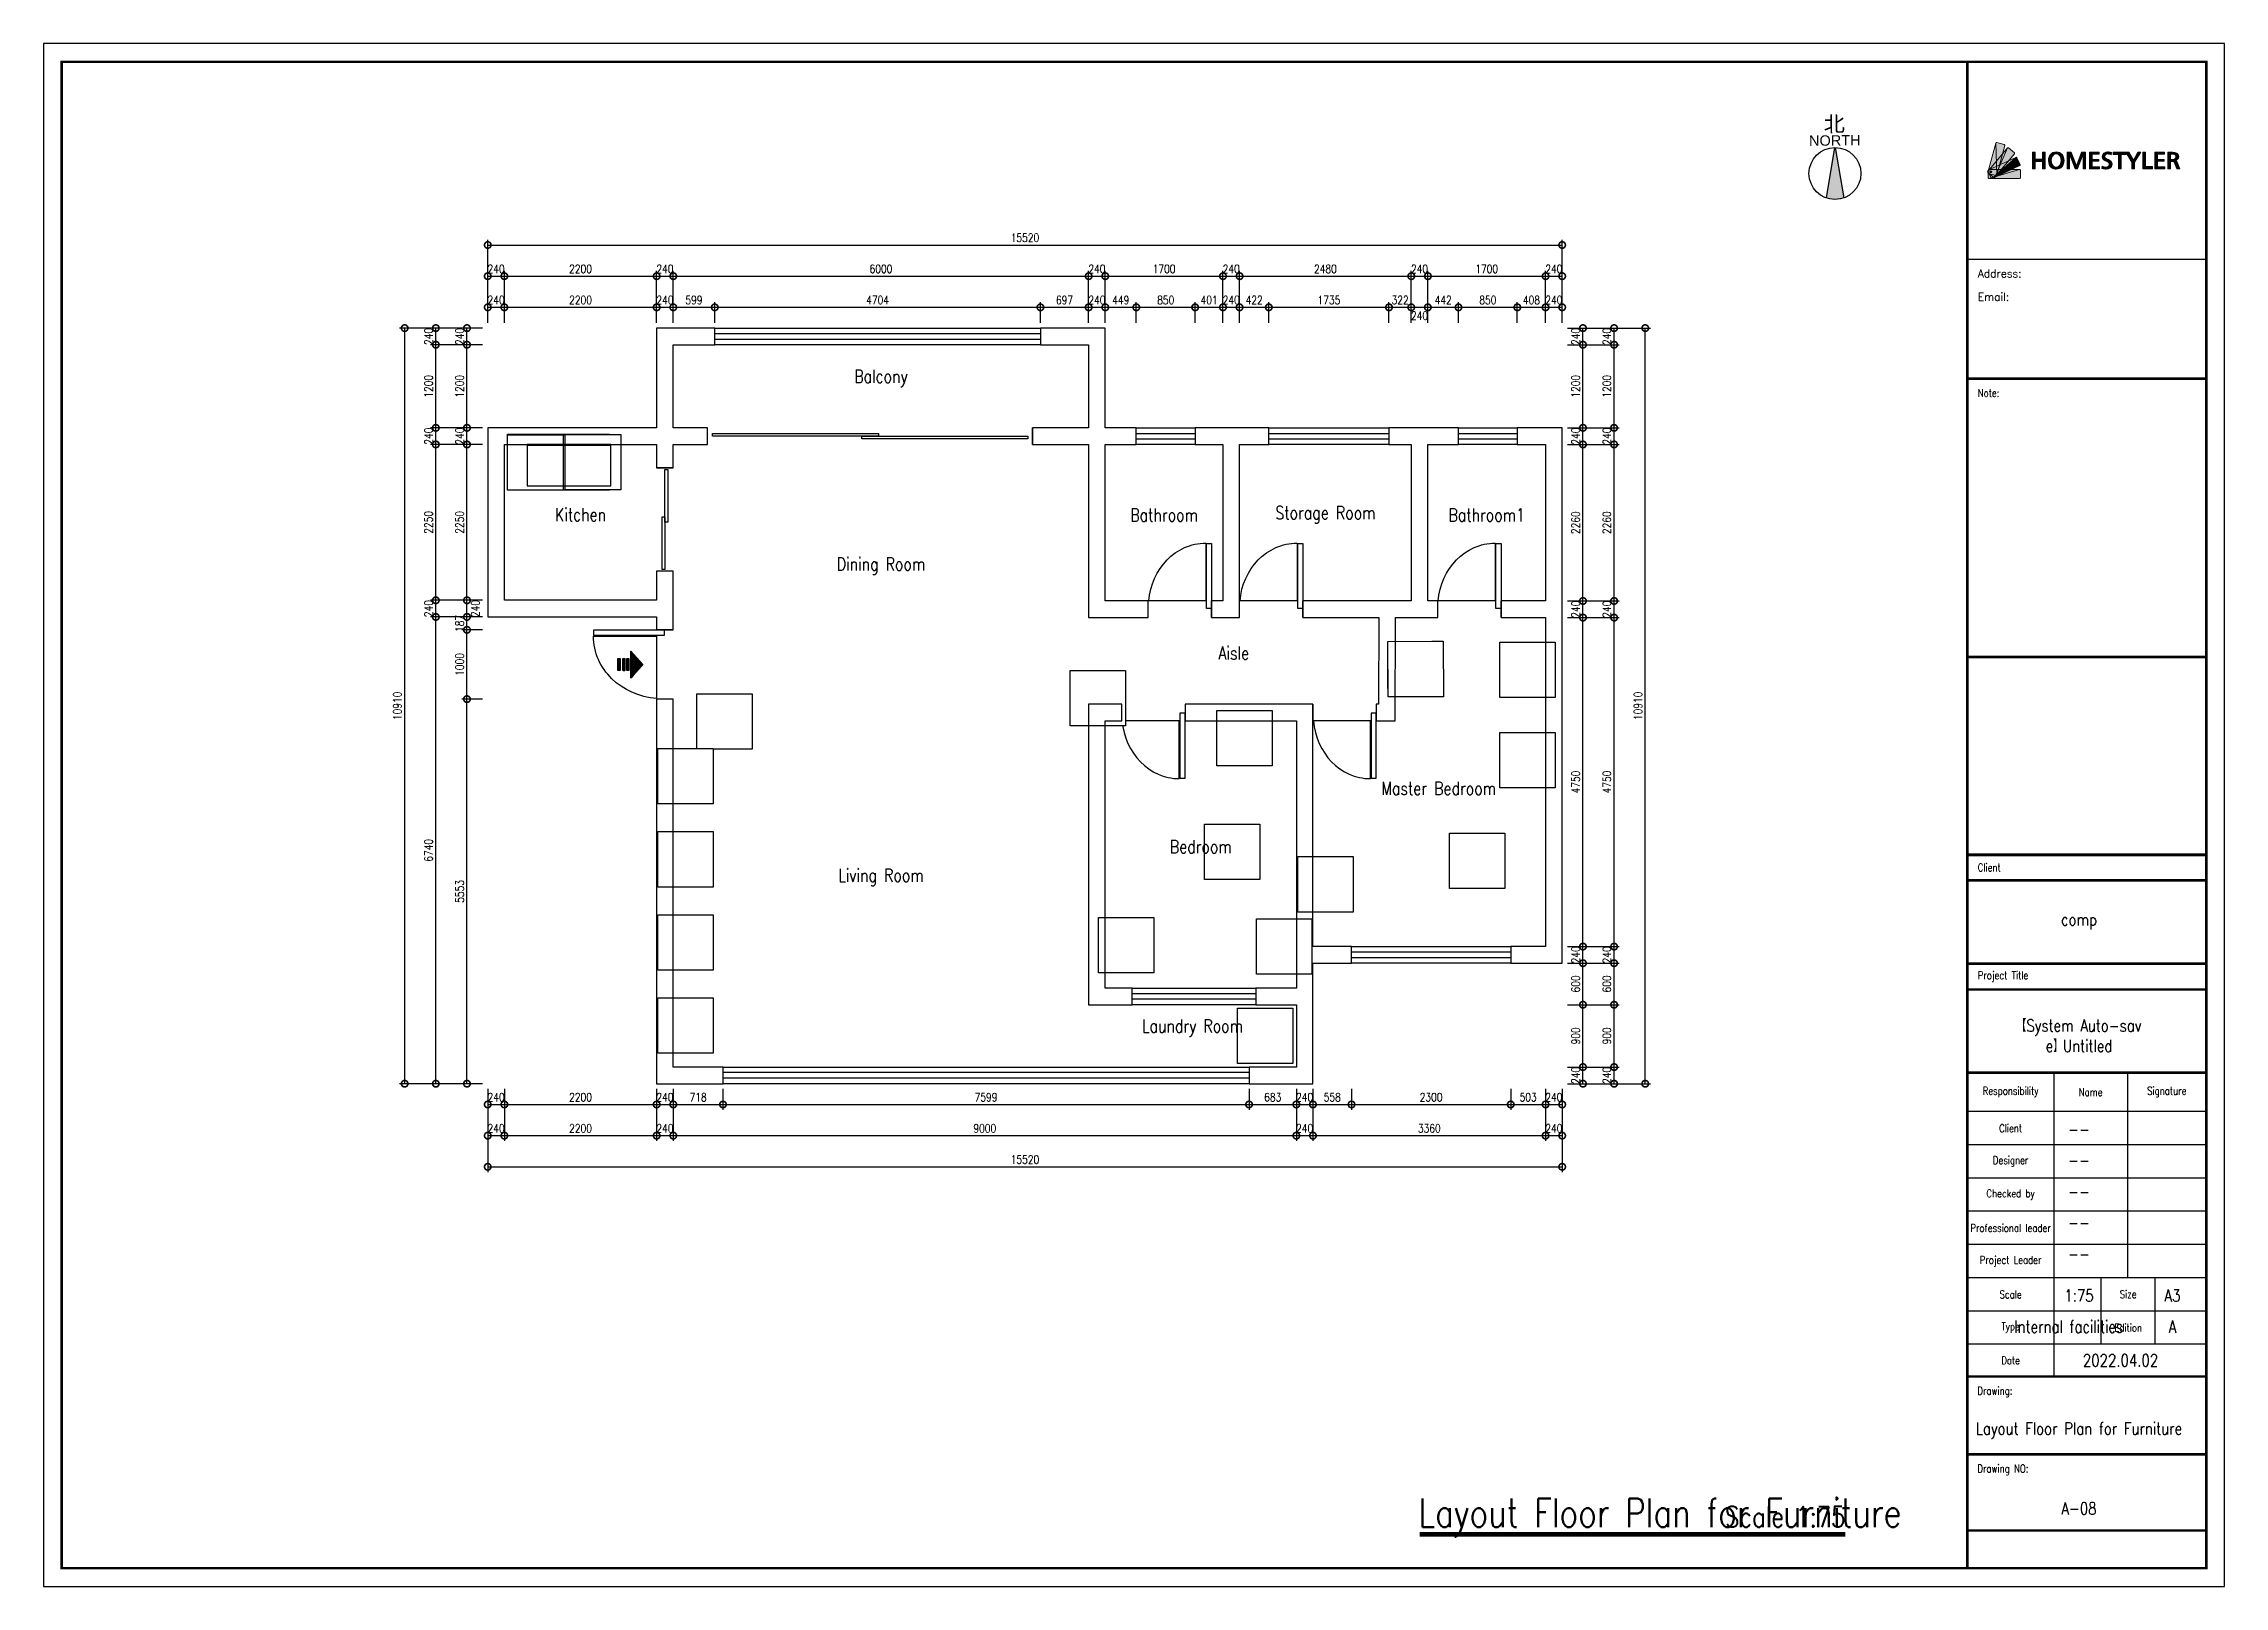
# Model space of a CAD drawing. Header units: millimetres. Extents: x 0 to 211505, y 0 to 22276.
# Drawn here: x 144004 to 175504, y 0 to 22276 of the extents above; entities that cross this region are included whole.
import ezdxf
from ezdxf.enums import TextEntityAlignment as Align

# ---------------------------------------------------------------- set-up
doc = ezdxf.new("R2010")
doc.units = ezdxf.units.MM
doc.set_wipeout_variables(frame=1)
doc.linetypes.add('DOT_JURAN', pattern=[50, 0, -50])
doc.linetypes.add('HIDDEN_JURAN', pattern=[1.4, 1, -0.4])
for name, color, linetype in [('E-立面其他元素', 1, 'Continuous'), ('homestyler', 7, 'Continuous'), ('P-固定家具', 30, 'Continuous'), ('P-墙体', 160, 'Continuous'), ('P-家具投影', 250, 'HIDDEN_JURAN'), ('P-家具轮廓', 7, 'Continuous'), ('P-房间名', 2, 'Continuous'), ('P-文字', 44, 'Continuous'), ('P-标注', 44, 'Continuous'), ('P-活动家具', 7, 'Continuous'), ('P-活动家具细部1', 7, 'Continuous'), ('P-玻璃窗', 136, 'Continuous'), ('P-门', 60, 'Continuous'), ('V-文字', 50, 'Continuous')]:
    doc.layers.add(name, color=color, linetype=linetype)
doc.styles.get("Standard").update_dxf_attribs({"font": 'arial.ttf'})
doc.styles.add('标准', font='simplex.shx', dxfattribs={"width": 0.8, "bigfont": 'gbcbig.shx'})
doc.dimstyles.new('sjj_1-075', dxfattribs={"dimscale": 75, "dimtxt": 1.6, "dimasz": 2.5, "dimexe": 1, "dimexo": 1, "dimgap": 0.6, "dimtad": 1, "dimdec": 0, "dimzin": 12, "dimdsep": 46, "dimtxsty": '标准', "dimblk": 'DOTSMALL', "dimblk1": 'DOTSMALL', "dimblk2": 'DOTSMALL', "dimcen": 0.125, "dimclrd": 3, "dimclre": 3, "dimclrt": 14, "dimadec": 0, "dimazin": 0, "dimtfac": 1, "dimtdec": 0, "dimtix": 1, "dimtmove": 2, "dimatfit": 3, "dimldrblk": 'DOTSMALL', "dimfxl": 6, "dimfxlon": 1, "dimtvp": 1, "dimtolj": 1, "dimtzin": 0, "dimarcsym": 0})
pattern_1 = [(135, (-41924.8837, 660.13651), (-0.05303300859, -0.05303300859), [])]

msp = doc.modelspace()

# ---------------------------------------------------------------- texts
at = {"layer": 'P-房间名', "char_height": 187.5, "attachment_point": 5, "style": '标准'}
for s, insert in [('Balcony', (156099, 17440.3)), ('Kitchen', (151759, 15475.3)), ('Bathroom', (160189, 15470.3)), ('Storage Room', (162519, 15470.3)), ('Bathroom1', (164849, 15470.3)), ('Dining Room', (156099, 14730.8)), ('Aisle', (161194.2, 13475.5)), ('Living Room', (156099, 10235.8))]:
    msp.add_mtext(s, dxfattribs=dict(at, insert=insert))
at = {"layer": 'V-文字', "attachment_point": 5, "style": '标准'}
for s, insert, char_height in [('comp', (173404.3, 9600.2), 176.25), ('【System Auto-sav\\Pe】Untitled', (173404.3, 7950.2), 176.254), ('--', (173404.3, 6600.2), 176.25), ('--', (173404.3, 6150.2), 176.25), ('--', (173404.3, 5700.1), 176.25), ('--', (173404.3, 5250.1), 176.25), ('--', (173404.3, 4800.1), 176.25), ('1:75', (173404.3, 4200.1), 176.25), ('A3', (174754.4, 4200.1), 176.25), ('Internal facilities', (173254.3, 3750.1), 176.254), ('A', (174754.4, 3750.1), 176.3), ('2022.04.02', (174004.4, 3262.6), 176.25), ('Layout Floor Plan for Furniture', (173404.3, 2250.1), 176.254), ('A-08', (173404.3, 1125), 176.25)]:
    msp.add_mtext(s, dxfattribs=dict(at, insert=insert, char_height=char_height))

# ---------------------------------------------------------------- blocks, each defined once
blk = doc.blocks.new('home_blk_18')
at = {"layer": 'P-门'}
for points in [[(75415.235426, 27775), (75415.235426, 28015)], [(80111.020179, 27775), (80111.020179, 28015)]]:
    blk.add_lwpolyline(points, dxfattribs=at)
for points in [[(75487.109682, 27895), (75487.109682, 27935.2), (77882.91823, 27935.2), (77882.91823, 27895)], [(77643.337375, 27854.8), (77643.337375, 27895), (80039.145923, 27895), (80039.145923, 27854.8)]]:
    blk.add_lwpolyline(points, close=True, dxfattribs=at)
blk = doc.blocks.new('home_blk_19')
at = {"layer": 'P-门'}
blk.add_lwpolyline([(83116.898681, 25600.876367), (83134.640563, 25684.183311), (83159.100248, 25764.508725), (83189.930154, 25841.440501), (83226.7827, 25914.566531), (83269.310304, 25983.474708), (83317.165383, 26047.752923), (83370.000356, 26106.989069), (83427.467641, 26160.771037), (83489.219656, 26208.686721), (83554.90882, 26250.324011), (83624.187549, 26285.270801), (83696.708262, 26313.114982), (83734.075744, 26324.244811), (83772.123378, 26333.444447), (83810.807718, 26340.662377), (83850.085315, 26345.847088), (83889.912721, 26348.947065), (83930.24649, 26349.910796), (83930.24649, 25515), (83106.222184, 25515)], close=True, dxfattribs=at)
for points in [[(83939.575102, 25515), (83939.575102, 26345.24649), (84014.204, 26345.24649), (84014.204, 25515)], [(83100, 25275), (83100, 25515)], [(84014.204, 25515), (84014.204, 25407), (83939.575102, 25407), (83939.575102, 25515)], [(84014.204, 25275), (84014.204, 25515)]]:
    blk.add_lwpolyline(points, dxfattribs=at)
blk = doc.blocks.new('home_blk_20')
at = {"layer": 'P-门'}
for points in [[(74920, 27436.423767), (74680, 27436.423767)], [(74920, 25946.423767), (74680, 25946.423767)]]:
    blk.add_lwpolyline(points, dxfattribs=at)
for points in [[(74840.2, 26653.413563), (74800, 26653.413563), (74800, 27413.617644), (74840.2, 27413.617644)], [(74800, 25969.229889), (74759.8, 25969.229889), (74759.8, 26729.433971), (74800, 26729.433971)]]:
    blk.add_lwpolyline(points, close=True, dxfattribs=at)
blk = doc.blocks.new('home_blk_21')
at = {"layer": 'P-门'}
blk.add_lwpolyline([(74632.709019, 24109.749704), (74586.064329, 24116.578755), (74540.122278, 24125.339919), (74494.939214, 24135.985672), (74407.075439, 24162.740844), (74322.923788, 24196.464068), (74242.935044, 24236.775143), (74167.559989, 24283.293867), (74097.249407, 24335.640039), (74032.454082, 24393.433456), (73973.624796, 24456.293917), (73946.588287, 24489.505476), (73921.212333, 24523.841221), (73897.553279, 24559.253625), (73875.667475, 24595.695165), (73855.611269, 24633.118314), (73837.441008, 24671.475548), (73821.213039, 24710.719341), (73806.983712, 24750.802168), (73794.809374, 24791.676504), (73784.746373, 24833.294824), (73776.851056, 24875.609602), (73771.179772, 24918.573314), (73767.788869, 24962.138433), (73766.734694, 25006.257436), (74680, 25006.257436), (74680, 24104.900293)], close=True, dxfattribs=at)
for points in [[(74680, 25016.461517), (73771.836735, 25016.461517), (73771.836735, 25098.09417), (74680, 25098.09417)], [(74680, 25098.09417), (74788, 25098.09417), (74788, 25016.461517), (74680, 25016.461517)], [(74920, 25098.09417), (74680, 25098.09417)], [(74920, 24098.09417), (74680, 24098.09417)]]:
    blk.add_lwpolyline(points, dxfattribs=at)
blk = doc.blocks.new('home_blk_22')
at = {"layer": 'P-门'}
for points in [[(84160, 24025), (84160, 23785)], [(85074.204, 24025), (85074.204, 23785)], [(85074.204, 23785), (85074.204, 23893), (84999.575102, 23893), (84999.575102, 23785)], [(84999.575102, 23785), (84999.575102, 22954.75351), (85074.204, 22954.75351), (85074.204, 23785)]]:
    blk.add_lwpolyline(points, dxfattribs=at)
blk.add_lwpolyline([(84176.898681, 23699.123633), (84194.640563, 23615.816689), (84219.100248, 23535.491275), (84249.930154, 23458.559499), (84286.7827, 23385.433469), (84329.310304, 23316.525292), (84377.165383, 23252.247077), (84430.000356, 23193.010931), (84487.467641, 23139.228963), (84549.219656, 23091.313279), (84614.90882, 23049.675989), (84684.187549, 23014.729199), (84756.708262, 22986.885018), (84794.075744, 22975.755189), (84832.123378, 22966.555553), (84870.807718, 22959.337623), (84910.085315, 22954.152912), (84949.912721, 22951.052935), (84990.24649, 22950.089204), (84990.24649, 23785), (84166.222184, 23785)], close=True, dxfattribs=at)
blk = doc.blocks.new('home_blk_23')
at = {"layer": 'P-门'}
blk.add_lwpolyline([(85979.431129, 25600.876367), (85997.17301, 25684.183311), (86021.632695, 25764.508725), (86052.462602, 25841.440501), (86089.315148, 25914.566531), (86131.842752, 25983.474708), (86179.697831, 26047.752923), (86232.532804, 26106.989069), (86290.000089, 26160.771037), (86351.752104, 26208.686721), (86417.441267, 26250.324011), (86486.719997, 26285.270801), (86559.24071, 26313.114982), (86596.608192, 26324.244811), (86634.655826, 26333.444447), (86673.340166, 26340.662377), (86712.617763, 26345.847088), (86752.445169, 26348.947065), (86792.778937, 26349.910796), (86792.778937, 25515), (85968.754632, 25515)], close=True, dxfattribs=at)
for points in [[(86802.10755, 25515), (86802.10755, 26345.24649), (86876.736448, 26345.24649), (86876.736448, 25515)], [(85962.532448, 25275), (85962.532448, 25515)], [(86876.736448, 25515), (86876.736448, 25407), (86802.10755, 25407), (86802.10755, 25515)], [(86876.736448, 25275), (86876.736448, 25515)]]:
    blk.add_lwpolyline(points, dxfattribs=at)
blk = doc.blocks.new('home_blk_24')
at = {"layer": 'P-门'}
blk.add_lwpolyline([(81798.743491, 25600.876367), (81816.485373, 25684.183311), (81840.945058, 25764.508725), (81871.774965, 25841.440501), (81908.627511, 25914.566531), (81951.155114, 25983.474708), (81999.010194, 26047.752923), (82051.845167, 26106.989069), (82109.312452, 26160.771037), (82171.064467, 26208.686721), (82236.75363, 26250.324011), (82306.032359, 26285.270801), (82378.553073, 26313.114982), (82415.920555, 26324.244811), (82453.968189, 26333.444447), (82492.652528, 26340.662377), (82531.930125, 26345.847088), (82571.757532, 26348.947065), (82612.0913, 26349.910796), (82612.0913, 25515), (81788.066995, 25515)], close=True, dxfattribs=at)
for points in [[(82621.419913, 25515), (82621.419913, 26345.24649), (82696.048811, 26345.24649), (82696.048811, 25515)], [(81781.844811, 25275), (81781.844811, 25515)], [(82696.048811, 25515), (82696.048811, 25407), (82621.419913, 25407), (82621.419913, 25515)], [(82696.048811, 25275), (82696.048811, 25515)]]:
    blk.add_lwpolyline(points, dxfattribs=at)
blk = doc.blocks.new('home_blk_25')
at = {"layer": 'P-门'}
for points in [[(81397.79214, 24025), (81397.79214, 23785)], [(82311.99614, 24025), (82311.99614, 23785)], [(82311.99614, 23785), (82311.99614, 23893), (82237.367242, 23893), (82237.367242, 23785)], [(82237.367242, 23785), (82237.367242, 22954.75351), (82311.99614, 22954.75351), (82311.99614, 23785)]]:
    blk.add_lwpolyline(points, dxfattribs=at)
blk.add_lwpolyline([(81414.690821, 23699.123633), (81432.432703, 23615.816689), (81456.892388, 23535.491275), (81487.722295, 23458.559499), (81524.574841, 23385.433469), (81567.102444, 23316.525292), (81614.957524, 23252.247077), (81667.792497, 23193.010931), (81725.259782, 23139.228963), (81787.011797, 23091.313279), (81852.70096, 23049.675989), (81921.979689, 23014.729199), (81994.500403, 22986.885018), (82031.867884, 22975.755189), (82069.915519, 22966.555553), (82108.599858, 22959.337623), (82147.877455, 22954.152912), (82187.704862, 22951.052935), (82228.03863, 22950.089204), (82228.03863, 23785), (81404.014325, 23785)], close=True, dxfattribs=at)
blk = doc.blocks.new('_DotSmall')
at = {"color": 0, "linetype": 'ByBlock', "const_width": 0.5}
blk.add_lwpolyline([(-0.0625, 0, 1), (0.0625, 0, 1)], format="xyb", close=True, dxfattribs=at)
blk = doc.blocks.new('*D1079')
at = {"layer": 'DEFPOINTS', "color": 0}
for p in [(149219, 18168), (149669, 18168), (149669, 7258)]:
    blk.add_point(p, dxfattribs=at)
at = {"layer": 'P-标注', "color": 3, "lineweight": -2}
for p, q in [((149594, 18168), (149144, 18168)), ((149219, 7258), (149219, 18168)), ((149594, 7258), (149144, 7258))]:
    blk.add_line(p, q, dxfattribs=at)
at = {"layer": 'P-标注', "color": 3, "lineweight": -2, "xscale": 187.5, "yscale": 187.5, "zscale": 187.5}
for p, rotation in [((149219, 18168), 89.99998127603163), ((149219, 7258), 269.9999812760316)]:
    blk.add_blockref('_DotSmall', p, dxfattribs=dict(at, rotation=rotation))
at = {"layer": 'P-标注', "color": 14, "insert": (149114, 12713), "char_height": 120, "attachment_point": 5, "rotation": 90, "style": '标准'}
blk.add_mtext('\\A1;10910', dxfattribs=at)
blk = doc.blocks.new('*D1080')
at = {"layer": 'DEFPOINTS', "color": 0}
for p in [(165939, 19368), (150419, 18918), (165939, 18918)]:
    blk.add_point(p, dxfattribs=at)
at = {"layer": 'P-标注', "color": 3, "lineweight": -2}
for p, q in [((150419, 18993), (150419, 19443)), ((150419, 19368), (165939, 19368)), ((165939, 18993), (165939, 19443))]:
    blk.add_line(p, q, dxfattribs=at)
at = {"layer": 'P-标注', "color": 3, "lineweight": -2, "xscale": 187.5, "yscale": 187.5, "zscale": 187.5, "rotation": 180}
blk.add_blockref('_DotSmall', (150419, 19368), dxfattribs=at)
at = {"layer": 'P-标注', "color": 3, "lineweight": -2, "xscale": 187.5, "yscale": 187.5, "zscale": 187.5}
blk.add_blockref('_DotSmall', (165939, 19368), dxfattribs=at)
at = {"layer": 'P-标注', "color": 14, "insert": (158179, 19473), "char_height": 120, "attachment_point": 5, "style": '标准'}
blk.add_mtext('\\A1;15520', dxfattribs=at)
blk = doc.blocks.new('*D1081')
at = {"layer": 'DEFPOINTS', "color": 0}
for p in [(166689, 18168), (167139, 18168), (166689, 7258)]:
    blk.add_point(p, dxfattribs=at)
at = {"layer": 'P-标注', "color": 3, "lineweight": -2}
for p, q in [((166764, 18168), (167214, 18168)), ((167139, 7258), (167139, 18168)), ((166764, 7258), (167214, 7258))]:
    blk.add_line(p, q, dxfattribs=at)
at = {"layer": 'P-标注', "color": 3, "lineweight": -2, "xscale": 187.5, "yscale": 187.5, "zscale": 187.5}
for p, rotation in [((167139, 18168), 89.99998127603163), ((167139, 7258), 269.9999812760316)]:
    blk.add_blockref('_DotSmall', p, dxfattribs=dict(at, rotation=rotation))
at = {"layer": 'P-标注', "color": 14, "insert": (167034, 12713), "char_height": 120, "attachment_point": 5, "rotation": 90, "style": '标准'}
blk.add_mtext('\\A1;10910', dxfattribs=at)
blk = doc.blocks.new('*D1082')
at = {"layer": 'DEFPOINTS', "color": 0}
for p in [(150419, 6508), (165939, 6508), (165939, 6058)]:
    blk.add_point(p, dxfattribs=at)
at = {"layer": 'P-标注', "color": 3, "lineweight": -2}
for p, q in [((150419, 6433), (150419, 5983)), ((165939, 6433), (165939, 5983)), ((150419, 6058), (165939, 6058))]:
    blk.add_line(p, q, dxfattribs=at)
at = {"layer": 'P-标注', "color": 3, "lineweight": -2, "xscale": 187.5, "yscale": 187.5, "zscale": 187.5, "rotation": 180}
blk.add_blockref('_DotSmall', (150419, 6058), dxfattribs=at)
at = {"layer": 'P-标注', "color": 3, "lineweight": -2, "xscale": 187.5, "yscale": 187.5, "zscale": 187.5}
blk.add_blockref('_DotSmall', (165939, 6058), dxfattribs=at)
at = {"layer": 'P-标注', "color": 14, "insert": (158179, 6163), "char_height": 120, "attachment_point": 5, "style": '标准'}
blk.add_mtext('\\A1;15520', dxfattribs=at)
blk = doc.blocks.new('*D1083')
at = {"layer": 'DEFPOINTS', "color": 0}
for p in [(149669, 13998), (150119, 13998), (150119, 7258)]:
    blk.add_point(p, dxfattribs=at)
at = {"layer": 'P-标注', "color": 3, "lineweight": -2}
for p, q in [((150044, 13998), (149594, 13998)), ((149669, 7258), (149669, 13998)), ((150044, 7258), (149594, 7258))]:
    blk.add_line(p, q, dxfattribs=at)
at = {"layer": 'P-标注', "color": 3, "lineweight": -2, "xscale": 187.5, "yscale": 187.5, "zscale": 187.5}
for p, rotation in [((149669, 13998), 89.99998127603176), ((149669, 7258), 269.9999812760317)]:
    blk.add_blockref('_DotSmall', p, dxfattribs=dict(at, rotation=rotation))
at = {"layer": 'P-标注', "color": 14, "insert": (149564, 10628), "char_height": 120, "attachment_point": 5, "rotation": 90, "style": '标准'}
blk.add_mtext('\\A1;6740', dxfattribs=at)
blk = doc.blocks.new('*D1084')
at = {"layer": 'DEFPOINTS', "color": 0}
for p in [(149669, 14238), (150119, 14238), (150119, 13998)]:
    blk.add_point(p, dxfattribs=at)
at = {"layer": 'P-标注', "color": 3, "lineweight": -2}
for p, q in [((150044, 14238), (149594, 14238)), ((149669, 13998), (149669, 14238)), ((150044, 13998), (149594, 13998))]:
    blk.add_line(p, q, dxfattribs=at)
at = {"layer": 'P-标注', "color": 3, "lineweight": -2, "xscale": 187.5, "yscale": 187.5, "zscale": 187.5}
for p, rotation in [((149669, 14238), 269.9999812760311), ((149669, 13998), 89.99998127603108)]:
    blk.add_blockref('_DotSmall', p, dxfattribs=dict(at, rotation=rotation))
at = {"layer": 'P-标注', "color": 14, "insert": (149564, 14118), "char_height": 120, "attachment_point": 5, "rotation": 90, "style": '标准'}
blk.add_mtext('\\A1;240', dxfattribs=at)
blk = doc.blocks.new('*D1085')
at = {"layer": 'DEFPOINTS', "color": 0}
for p in [(149669, 16488), (150119, 16488), (150119, 14238)]:
    blk.add_point(p, dxfattribs=at)
at = {"layer": 'P-标注', "color": 3, "lineweight": -2}
for p, q in [((150044, 16488), (149594, 16488)), ((149669, 14238), (149669, 16488)), ((150044, 14238), (149594, 14238))]:
    blk.add_line(p, q, dxfattribs=at)
at = {"layer": 'P-标注', "color": 3, "lineweight": -2, "xscale": 187.5, "yscale": 187.5, "zscale": 187.5}
for p, rotation in [((149669, 16488), 89.99998127603172), ((149669, 14238), 269.9999812760317)]:
    blk.add_blockref('_DotSmall', p, dxfattribs=dict(at, rotation=rotation))
at = {"layer": 'P-标注', "color": 14, "insert": (149564, 15363), "char_height": 120, "attachment_point": 5, "rotation": 90, "style": '标准'}
blk.add_mtext('\\A1;2250', dxfattribs=at)
blk = doc.blocks.new('*D1086')
at = {"layer": 'DEFPOINTS', "color": 0}
for p in [(149669, 16728), (150119, 16728), (150119, 16488)]:
    blk.add_point(p, dxfattribs=at)
at = {"layer": 'P-标注', "color": 3, "lineweight": -2}
for p, q in [((150044, 16728), (149594, 16728)), ((149669, 16488), (149669, 16728)), ((150044, 16488), (149594, 16488))]:
    blk.add_line(p, q, dxfattribs=at)
at = {"layer": 'P-标注', "color": 3, "lineweight": -2, "xscale": 187.5, "yscale": 187.5, "zscale": 187.5}
for p, rotation in [((149669, 16728), 269.9999812760311), ((149669, 16488), 89.99998127603108)]:
    blk.add_blockref('_DotSmall', p, dxfattribs=dict(at, rotation=rotation))
at = {"layer": 'P-标注', "color": 14, "insert": (149564, 16608), "char_height": 120, "attachment_point": 5, "rotation": 90, "style": '标准'}
blk.add_mtext('\\A1;240', dxfattribs=at)
blk = doc.blocks.new('*D1087')
at = {"layer": 'DEFPOINTS', "color": 0}
for p in [(149669, 17928), (150119, 17928), (150119, 16728)]:
    blk.add_point(p, dxfattribs=at)
at = {"layer": 'P-标注', "color": 3, "lineweight": -2}
for p, q in [((150044, 17928), (149594, 17928)), ((149669, 16728), (149669, 17928)), ((150044, 16728), (149594, 16728))]:
    blk.add_line(p, q, dxfattribs=at)
at = {"layer": 'P-标注', "color": 3, "lineweight": -2, "xscale": 187.5, "yscale": 187.5, "zscale": 187.5}
for p, rotation in [((149669, 17928), 89.99998127603108), ((149669, 16728), 269.9999812760311)]:
    blk.add_blockref('_DotSmall', p, dxfattribs=dict(at, rotation=rotation))
at = {"layer": 'P-标注', "color": 14, "insert": (149564, 17328), "char_height": 120, "attachment_point": 5, "rotation": 90, "style": '标准'}
blk.add_mtext('\\A1;1200', dxfattribs=at)
blk = doc.blocks.new('*D1088')
at = {"layer": 'DEFPOINTS', "color": 0}
for p in [(149669, 18168), (150119, 18168), (150119, 17928)]:
    blk.add_point(p, dxfattribs=at)
at = {"layer": 'P-标注', "color": 3, "lineweight": -2}
for p, q in [((150044, 18168), (149594, 18168)), ((149669, 17928), (149669, 18168)), ((150044, 17928), (149594, 17928))]:
    blk.add_line(p, q, dxfattribs=at)
at = {"layer": 'P-标注', "color": 3, "lineweight": -2, "xscale": 187.5, "yscale": 187.5, "zscale": 187.5}
for p, rotation in [((149669, 18168), 269.9999812760311), ((149669, 17928), 89.99998127603108)]:
    blk.add_blockref('_DotSmall', p, dxfattribs=dict(at, rotation=rotation))
at = {"layer": 'P-标注', "color": 14, "insert": (149564, 18048), "char_height": 120, "attachment_point": 5, "rotation": 90, "style": '标准'}
blk.add_mtext('\\A1;240', dxfattribs=at)
blk = doc.blocks.new('*D1089')
at = {"layer": 'DEFPOINTS', "color": 0}
for p in [(150659, 18918), (150419, 18468), (150659, 18468)]:
    blk.add_point(p, dxfattribs=at)
at = {"layer": 'P-标注', "color": 3, "lineweight": -2}
for p, q in [((150419, 18543), (150419, 18993)), ((150419, 18918), (150659, 18918)), ((150659, 18543), (150659, 18993))]:
    blk.add_line(p, q, dxfattribs=at)
at = {"layer": 'P-标注', "color": 3, "lineweight": -2, "xscale": 187.5, "yscale": 187.5, "zscale": 187.5}
blk.add_blockref('_DotSmall', (150419, 18918), dxfattribs=at)
at = {"layer": 'P-标注', "color": 3, "lineweight": -2, "xscale": 187.5, "yscale": 187.5, "zscale": 187.5, "rotation": 180}
blk.add_blockref('_DotSmall', (150659, 18918), dxfattribs=at)
at = {"layer": 'P-标注', "color": 14, "insert": (150539, 19023), "char_height": 120, "attachment_point": 5, "style": '标准'}
blk.add_mtext('\\A1;240', dxfattribs=at)
blk = doc.blocks.new('*D1090')
at = {"layer": 'DEFPOINTS', "color": 0}
for p in [(152859, 18918), (150659, 18468), (152859, 18468)]:
    blk.add_point(p, dxfattribs=at)
at = {"layer": 'P-标注', "color": 3, "lineweight": -2}
for p, q in [((150659, 18543), (150659, 18993)), ((150659, 18918), (152859, 18918)), ((152859, 18543), (152859, 18993))]:
    blk.add_line(p, q, dxfattribs=at)
at = {"layer": 'P-标注', "color": 3, "lineweight": -2, "xscale": 187.5, "yscale": 187.5, "zscale": 187.5, "rotation": 180}
blk.add_blockref('_DotSmall', (150659, 18918), dxfattribs=at)
at = {"layer": 'P-标注', "color": 3, "lineweight": -2, "xscale": 187.5, "yscale": 187.5, "zscale": 187.5}
blk.add_blockref('_DotSmall', (152859, 18918), dxfattribs=at)
at = {"layer": 'P-标注', "color": 14, "insert": (151759, 19023), "char_height": 120, "attachment_point": 5, "style": '标准'}
blk.add_mtext('\\A1;2200', dxfattribs=at)
blk = doc.blocks.new('*D1091')
at = {"layer": 'DEFPOINTS', "color": 0}
for p in [(153099, 18918), (152859, 18468), (153099, 18468)]:
    blk.add_point(p, dxfattribs=at)
at = {"layer": 'P-标注', "color": 3, "lineweight": -2}
for p, q in [((152859, 18543), (152859, 18993)), ((152859, 18918), (153099, 18918)), ((153099, 18543), (153099, 18993))]:
    blk.add_line(p, q, dxfattribs=at)
at = {"layer": 'P-标注', "color": 3, "lineweight": -2, "xscale": 187.5, "yscale": 187.5, "zscale": 187.5}
blk.add_blockref('_DotSmall', (152859, 18918), dxfattribs=at)
at = {"layer": 'P-标注', "color": 3, "lineweight": -2, "xscale": 187.5, "yscale": 187.5, "zscale": 187.5, "rotation": 180}
blk.add_blockref('_DotSmall', (153099, 18918), dxfattribs=at)
at = {"layer": 'P-标注', "color": 14, "insert": (152979, 19023), "char_height": 120, "attachment_point": 5, "style": '标准'}
blk.add_mtext('\\A1;240', dxfattribs=at)
blk = doc.blocks.new('*D1092')
at = {"layer": 'DEFPOINTS', "color": 0}
for p in [(159099, 18918), (153099, 18468), (159099, 18468)]:
    blk.add_point(p, dxfattribs=at)
at = {"layer": 'P-标注', "color": 3, "lineweight": -2}
for p, q in [((153099, 18543), (153099, 18993)), ((153099, 18918), (159099, 18918)), ((159099, 18543), (159099, 18993))]:
    blk.add_line(p, q, dxfattribs=at)
at = {"layer": 'P-标注', "color": 3, "lineweight": -2, "xscale": 187.5, "yscale": 187.5, "zscale": 187.5, "rotation": 180}
blk.add_blockref('_DotSmall', (153099, 18918), dxfattribs=at)
at = {"layer": 'P-标注', "color": 3, "lineweight": -2, "xscale": 187.5, "yscale": 187.5, "zscale": 187.5}
blk.add_blockref('_DotSmall', (159099, 18918), dxfattribs=at)
at = {"layer": 'P-标注', "color": 14, "insert": (156099, 19023), "char_height": 120, "attachment_point": 5, "style": '标准'}
blk.add_mtext('\\A1;6000', dxfattribs=at)
blk = doc.blocks.new('*D1093')
at = {"layer": 'DEFPOINTS', "color": 0}
for p in [(159339, 18918), (159099, 18468), (159339, 18468)]:
    blk.add_point(p, dxfattribs=at)
at = {"layer": 'P-标注', "color": 3, "lineweight": -2}
for p, q in [((159099, 18543), (159099, 18993)), ((159099, 18918), (159339, 18918)), ((159339, 18543), (159339, 18993))]:
    blk.add_line(p, q, dxfattribs=at)
at = {"layer": 'P-标注', "color": 3, "lineweight": -2, "xscale": 187.5, "yscale": 187.5, "zscale": 187.5}
blk.add_blockref('_DotSmall', (159099, 18918), dxfattribs=at)
at = {"layer": 'P-标注', "color": 3, "lineweight": -2, "xscale": 187.5, "yscale": 187.5, "zscale": 187.5, "rotation": 180}
blk.add_blockref('_DotSmall', (159339, 18918), dxfattribs=at)
at = {"layer": 'P-标注', "color": 14, "insert": (159219, 19023), "char_height": 120, "attachment_point": 5, "style": '标准'}
blk.add_mtext('\\A1;240', dxfattribs=at)
blk = doc.blocks.new('*D1094')
at = {"layer": 'DEFPOINTS', "color": 0}
for p in [(161039, 18918), (159339, 18468), (161039, 18468)]:
    blk.add_point(p, dxfattribs=at)
at = {"layer": 'P-标注', "color": 3, "lineweight": -2}
for p, q in [((159339, 18543), (159339, 18993)), ((159339, 18918), (161039, 18918)), ((161039, 18543), (161039, 18993))]:
    blk.add_line(p, q, dxfattribs=at)
at = {"layer": 'P-标注', "color": 3, "lineweight": -2, "xscale": 187.5, "yscale": 187.5, "zscale": 187.5, "rotation": 180}
blk.add_blockref('_DotSmall', (159339, 18918), dxfattribs=at)
at = {"layer": 'P-标注', "color": 3, "lineweight": -2, "xscale": 187.5, "yscale": 187.5, "zscale": 187.5}
blk.add_blockref('_DotSmall', (161039, 18918), dxfattribs=at)
at = {"layer": 'P-标注', "color": 14, "insert": (160189, 19023), "char_height": 120, "attachment_point": 5, "style": '标准'}
blk.add_mtext('\\A1;1700', dxfattribs=at)
blk = doc.blocks.new('*D1095')
at = {"layer": 'DEFPOINTS', "color": 0}
for p in [(161279, 18918), (161039, 18468), (161279, 18468)]:
    blk.add_point(p, dxfattribs=at)
at = {"layer": 'P-标注', "color": 3, "lineweight": -2}
for p, q in [((161039, 18543), (161039, 18993)), ((161039, 18918), (161279, 18918)), ((161279, 18543), (161279, 18993))]:
    blk.add_line(p, q, dxfattribs=at)
at = {"layer": 'P-标注', "color": 3, "lineweight": -2, "xscale": 187.5, "yscale": 187.5, "zscale": 187.5}
blk.add_blockref('_DotSmall', (161039, 18918), dxfattribs=at)
at = {"layer": 'P-标注', "color": 3, "lineweight": -2, "xscale": 187.5, "yscale": 187.5, "zscale": 187.5, "rotation": 180}
blk.add_blockref('_DotSmall', (161279, 18918), dxfattribs=at)
at = {"layer": 'P-标注', "color": 14, "insert": (161159, 19023), "char_height": 120, "attachment_point": 5, "style": '标准'}
blk.add_mtext('\\A1;240', dxfattribs=at)
blk = doc.blocks.new('*D1096')
at = {"layer": 'DEFPOINTS', "color": 0}
for p in [(163759, 18918), (161279, 18468), (163759, 18468)]:
    blk.add_point(p, dxfattribs=at)
at = {"layer": 'P-标注', "color": 3, "lineweight": -2}
for p, q in [((161279, 18543), (161279, 18993)), ((161279, 18918), (163759, 18918)), ((163759, 18543), (163759, 18993))]:
    blk.add_line(p, q, dxfattribs=at)
at = {"layer": 'P-标注', "color": 3, "lineweight": -2, "xscale": 187.5, "yscale": 187.5, "zscale": 187.5, "rotation": 180}
blk.add_blockref('_DotSmall', (161279, 18918), dxfattribs=at)
at = {"layer": 'P-标注', "color": 3, "lineweight": -2, "xscale": 187.5, "yscale": 187.5, "zscale": 187.5}
blk.add_blockref('_DotSmall', (163759, 18918), dxfattribs=at)
at = {"layer": 'P-标注', "color": 14, "insert": (162519, 19023), "char_height": 120, "attachment_point": 5, "style": '标准'}
blk.add_mtext('\\A1;2480', dxfattribs=at)
blk = doc.blocks.new('*D1097')
at = {"layer": 'DEFPOINTS', "color": 0}
for p in [(163999, 18918), (163759, 18468), (163999, 18468)]:
    blk.add_point(p, dxfattribs=at)
at = {"layer": 'P-标注', "color": 3, "lineweight": -2}
for p, q in [((163759, 18543), (163759, 18993)), ((163759, 18918), (163999, 18918)), ((163999, 18543), (163999, 18993))]:
    blk.add_line(p, q, dxfattribs=at)
at = {"layer": 'P-标注', "color": 3, "lineweight": -2, "xscale": 187.5, "yscale": 187.5, "zscale": 187.5}
blk.add_blockref('_DotSmall', (163759, 18918), dxfattribs=at)
at = {"layer": 'P-标注', "color": 3, "lineweight": -2, "xscale": 187.5, "yscale": 187.5, "zscale": 187.5, "rotation": 180}
blk.add_blockref('_DotSmall', (163999, 18918), dxfattribs=at)
at = {"layer": 'P-标注', "color": 14, "insert": (163879, 19023), "char_height": 120, "attachment_point": 5, "style": '标准'}
blk.add_mtext('\\A1;240', dxfattribs=at)
blk = doc.blocks.new('*D1098')
at = {"layer": 'DEFPOINTS', "color": 0}
for p in [(165699, 18918), (163999, 18468), (165699, 18468)]:
    blk.add_point(p, dxfattribs=at)
at = {"layer": 'P-标注', "color": 3, "lineweight": -2}
for p, q in [((163999, 18543), (163999, 18993)), ((163999, 18918), (165699, 18918)), ((165699, 18543), (165699, 18993))]:
    blk.add_line(p, q, dxfattribs=at)
at = {"layer": 'P-标注', "color": 3, "lineweight": -2, "xscale": 187.5, "yscale": 187.5, "zscale": 187.5, "rotation": 180}
blk.add_blockref('_DotSmall', (163999, 18918), dxfattribs=at)
at = {"layer": 'P-标注', "color": 3, "lineweight": -2, "xscale": 187.5, "yscale": 187.5, "zscale": 187.5}
blk.add_blockref('_DotSmall', (165699, 18918), dxfattribs=at)
at = {"layer": 'P-标注', "color": 14, "insert": (164849, 19023), "char_height": 120, "attachment_point": 5, "style": '标准'}
blk.add_mtext('\\A1;1700', dxfattribs=at)
blk = doc.blocks.new('*D1099')
at = {"layer": 'DEFPOINTS', "color": 0}
for p in [(165939, 18918), (165699, 18468), (165939, 18468)]:
    blk.add_point(p, dxfattribs=at)
at = {"layer": 'P-标注', "color": 3, "lineweight": -2}
for p, q in [((165699, 18543), (165699, 18993)), ((165699, 18918), (165939, 18918)), ((165939, 18543), (165939, 18993))]:
    blk.add_line(p, q, dxfattribs=at)
at = {"layer": 'P-标注', "color": 3, "lineweight": -2, "xscale": 187.5, "yscale": 187.5, "zscale": 187.5}
blk.add_blockref('_DotSmall', (165699, 18918), dxfattribs=at)
at = {"layer": 'P-标注', "color": 3, "lineweight": -2, "xscale": 187.5, "yscale": 187.5, "zscale": 187.5, "rotation": 180}
blk.add_blockref('_DotSmall', (165939, 18918), dxfattribs=at)
at = {"layer": 'P-标注', "color": 14, "insert": (165819, 19023), "char_height": 120, "attachment_point": 5, "style": '标准'}
blk.add_mtext('\\A1;240', dxfattribs=at)
blk = doc.blocks.new('*D1100')
at = {"layer": 'DEFPOINTS', "color": 0}
for p in [(166239, 7498), (166239, 7258), (166689, 7498)]:
    blk.add_point(p, dxfattribs=at)
at = {"layer": 'P-标注', "color": 3, "lineweight": -2}
for p, q in [((166314, 7498), (166764, 7498)), ((166314, 7258), (166764, 7258)), ((166689, 7258), (166689, 7498))]:
    blk.add_line(p, q, dxfattribs=at)
at = {"layer": 'P-标注', "color": 3, "lineweight": -2, "xscale": 187.5, "yscale": 187.5, "zscale": 187.5}
for p, rotation in [((166689, 7498), 269.9999812760311), ((166689, 7258), 89.99998127603108)]:
    blk.add_blockref('_DotSmall', p, dxfattribs=dict(at, rotation=rotation))
at = {"layer": 'P-标注', "color": 14, "insert": (166584, 7378), "char_height": 120, "attachment_point": 5, "rotation": 90, "style": '标准'}
blk.add_mtext('\\A1;240', dxfattribs=at)
blk = doc.blocks.new('*D1101')
at = {"layer": 'DEFPOINTS', "color": 0}
for p in [(166239, 8398), (166689, 8398), (166239, 7498)]:
    blk.add_point(p, dxfattribs=at)
at = {"layer": 'P-标注', "color": 3, "lineweight": -2}
for p, q in [((166314, 8398), (166764, 8398)), ((166689, 7498), (166689, 8398)), ((166314, 7498), (166764, 7498))]:
    blk.add_line(p, q, dxfattribs=at)
at = {"layer": 'P-标注', "color": 3, "lineweight": -2, "xscale": 187.5, "yscale": 187.5, "zscale": 187.5}
for p, rotation in [((166689, 8398), 89.99998127603247), ((166689, 7498), 269.9999812760325)]:
    blk.add_blockref('_DotSmall', p, dxfattribs=dict(at, rotation=rotation))
at = {"layer": 'P-标注', "color": 14, "insert": (166584, 7948), "char_height": 120, "attachment_point": 5, "rotation": 90, "style": '标准'}
blk.add_mtext('\\A1;900', dxfattribs=at)
blk = doc.blocks.new('*D1102')
at = {"layer": 'DEFPOINTS', "color": 0}
for p in [(166239, 8998), (166689, 8998), (166239, 8398)]:
    blk.add_point(p, dxfattribs=at)
at = {"layer": 'P-标注', "color": 3, "lineweight": -2}
for p, q in [((166314, 8998), (166764, 8998)), ((166689, 8398), (166689, 8998)), ((166314, 8398), (166764, 8398))]:
    blk.add_line(p, q, dxfattribs=at)
at = {"layer": 'P-标注', "color": 3, "lineweight": -2, "xscale": 187.5, "yscale": 187.5, "zscale": 187.5}
for p, rotation in [((166689, 8998), 89.99998127603247), ((166689, 8398), 269.9999812760325)]:
    blk.add_blockref('_DotSmall', p, dxfattribs=dict(at, rotation=rotation))
at = {"layer": 'P-标注', "color": 14, "insert": (166584, 8698), "char_height": 120, "attachment_point": 5, "rotation": 90, "style": '标准'}
blk.add_mtext('\\A1;600', dxfattribs=at)
blk = doc.blocks.new('*D1103')
at = {"layer": 'DEFPOINTS', "color": 0}
for p in [(166239, 9238), (166689, 9238), (166239, 8998)]:
    blk.add_point(p, dxfattribs=at)
at = {"layer": 'P-标注', "color": 3, "lineweight": -2}
for p, q in [((166314, 9238), (166764, 9238)), ((166689, 8998), (166689, 9238)), ((166314, 8998), (166764, 8998))]:
    blk.add_line(p, q, dxfattribs=at)
at = {"layer": 'P-标注', "color": 3, "lineweight": -2, "xscale": 187.5, "yscale": 187.5, "zscale": 187.5}
for p, rotation in [((166689, 9238), 269.9999812760311), ((166689, 8998), 89.99998127603108)]:
    blk.add_blockref('_DotSmall', p, dxfattribs=dict(at, rotation=rotation))
at = {"layer": 'P-标注', "color": 14, "insert": (166584, 9118), "char_height": 120, "attachment_point": 5, "rotation": 90, "style": '标准'}
blk.add_mtext('\\A1;240', dxfattribs=at)
blk = doc.blocks.new('*D1104')
at = {"layer": 'DEFPOINTS', "color": 0}
for p in [(166239, 13988), (166689, 13988), (166239, 9238)]:
    blk.add_point(p, dxfattribs=at)
at = {"layer": 'P-标注', "color": 3, "lineweight": -2}
for p, q in [((166314, 13988), (166764, 13988)), ((166689, 9238), (166689, 13988)), ((166314, 9238), (166764, 9238))]:
    blk.add_line(p, q, dxfattribs=at)
at = {"layer": 'P-标注', "color": 3, "lineweight": -2, "xscale": 187.5, "yscale": 187.5, "zscale": 187.5}
for p, rotation in [((166689, 13988), 89.99998127603163), ((166689, 9238), 269.9999812760316)]:
    blk.add_blockref('_DotSmall', p, dxfattribs=dict(at, rotation=rotation))
at = {"layer": 'P-标注', "color": 14, "insert": (166584, 11613), "char_height": 120, "attachment_point": 5, "rotation": 90, "style": '标准'}
blk.add_mtext('\\A1;4750', dxfattribs=at)
blk = doc.blocks.new('*D1105')
at = {"layer": 'DEFPOINTS', "color": 0}
for p in [(166239, 14228), (166689, 14228), (166239, 13988)]:
    blk.add_point(p, dxfattribs=at)
at = {"layer": 'P-标注', "color": 3, "lineweight": -2}
for p, q in [((166314, 14228), (166764, 14228)), ((166689, 13988), (166689, 14228)), ((166314, 13988), (166764, 13988))]:
    blk.add_line(p, q, dxfattribs=at)
at = {"layer": 'P-标注', "color": 3, "lineweight": -2, "xscale": 187.5, "yscale": 187.5, "zscale": 187.5}
for p, rotation in [((166689, 14228), 269.9999812760311), ((166689, 13988), 89.99998127603108)]:
    blk.add_blockref('_DotSmall', p, dxfattribs=dict(at, rotation=rotation))
at = {"layer": 'P-标注', "color": 14, "insert": (166584, 14108), "char_height": 120, "attachment_point": 5, "rotation": 90, "style": '标准'}
blk.add_mtext('\\A1;240', dxfattribs=at)
blk = doc.blocks.new('*D1106')
at = {"layer": 'DEFPOINTS', "color": 0}
for p in [(166239, 16488), (166689, 16488), (166239, 14228)]:
    blk.add_point(p, dxfattribs=at)
at = {"layer": 'P-标注', "color": 3, "lineweight": -2}
for p, q in [((166314, 16488), (166764, 16488)), ((166689, 14228), (166689, 16488)), ((166314, 14228), (166764, 14228))]:
    blk.add_line(p, q, dxfattribs=at)
at = {"layer": 'P-标注', "color": 3, "lineweight": -2, "xscale": 187.5, "yscale": 187.5, "zscale": 187.5}
for p, rotation in [((166689, 16488), 89.99998127603163), ((166689, 14228), 269.9999812760316)]:
    blk.add_blockref('_DotSmall', p, dxfattribs=dict(at, rotation=rotation))
at = {"layer": 'P-标注', "color": 14, "insert": (166584, 15358), "char_height": 120, "attachment_point": 5, "rotation": 90, "style": '标准'}
blk.add_mtext('\\A1;2260', dxfattribs=at)
blk = doc.blocks.new('*D1107')
at = {"layer": 'DEFPOINTS', "color": 0}
for p in [(166239, 16728), (166689, 16728), (166239, 16488)]:
    blk.add_point(p, dxfattribs=at)
at = {"layer": 'P-标注', "color": 3, "lineweight": -2}
for p, q in [((166314, 16728), (166764, 16728)), ((166689, 16488), (166689, 16728)), ((166314, 16488), (166764, 16488))]:
    blk.add_line(p, q, dxfattribs=at)
at = {"layer": 'P-标注', "color": 3, "lineweight": -2, "xscale": 187.5, "yscale": 187.5, "zscale": 187.5}
for p, rotation in [((166689, 16728), 269.9999812760311), ((166689, 16488), 89.99998127603108)]:
    blk.add_blockref('_DotSmall', p, dxfattribs=dict(at, rotation=rotation))
at = {"layer": 'P-标注', "color": 14, "insert": (166584, 16608), "char_height": 120, "attachment_point": 5, "rotation": 90, "style": '标准'}
blk.add_mtext('\\A1;240', dxfattribs=at)
blk = doc.blocks.new('*D1108')
at = {"layer": 'DEFPOINTS', "color": 0}
for p in [(166239, 17928), (166689, 17928), (166239, 16728)]:
    blk.add_point(p, dxfattribs=at)
at = {"layer": 'P-标注', "color": 3, "lineweight": -2}
for p, q in [((166314, 17928), (166764, 17928)), ((166689, 16728), (166689, 17928)), ((166314, 16728), (166764, 16728))]:
    blk.add_line(p, q, dxfattribs=at)
at = {"layer": 'P-标注', "color": 3, "lineweight": -2, "xscale": 187.5, "yscale": 187.5, "zscale": 187.5}
for p, rotation in [((166689, 17928), 89.99998127603108), ((166689, 16728), 269.9999812760311)]:
    blk.add_blockref('_DotSmall', p, dxfattribs=dict(at, rotation=rotation))
at = {"layer": 'P-标注', "color": 14, "insert": (166584, 17328), "char_height": 120, "attachment_point": 5, "rotation": 90, "style": '标准'}
blk.add_mtext('\\A1;1200', dxfattribs=at)
blk = doc.blocks.new('*D1109')
at = {"layer": 'DEFPOINTS', "color": 0}
for p in [(166239, 18168), (166689, 18168), (166239, 17928)]:
    blk.add_point(p, dxfattribs=at)
at = {"layer": 'P-标注', "color": 3, "lineweight": -2}
for p, q in [((166314, 18168), (166764, 18168)), ((166689, 17928), (166689, 18168)), ((166314, 17928), (166764, 17928))]:
    blk.add_line(p, q, dxfattribs=at)
at = {"layer": 'P-标注', "color": 3, "lineweight": -2, "xscale": 187.5, "yscale": 187.5, "zscale": 187.5}
for p, rotation in [((166689, 18168), 269.9999812760311), ((166689, 17928), 89.99998127603108)]:
    blk.add_blockref('_DotSmall', p, dxfattribs=dict(at, rotation=rotation))
at = {"layer": 'P-标注', "color": 14, "insert": (166584, 18048), "char_height": 120, "attachment_point": 5, "rotation": 90, "style": '标准'}
blk.add_mtext('\\A1;240', dxfattribs=at)
blk = doc.blocks.new('*D1110')
at = {"layer": 'DEFPOINTS', "color": 0}
for p in [(150419, 6958), (150659, 6958), (150659, 6508)]:
    blk.add_point(p, dxfattribs=at)
at = {"layer": 'P-标注', "color": 3, "lineweight": -2}
for p, q in [((150419, 6883), (150419, 6433)), ((150659, 6883), (150659, 6433)), ((150419, 6508), (150659, 6508))]:
    blk.add_line(p, q, dxfattribs=at)
at = {"layer": 'P-标注', "color": 3, "lineweight": -2, "xscale": 187.5, "yscale": 187.5, "zscale": 187.5}
blk.add_blockref('_DotSmall', (150419, 6508), dxfattribs=at)
at = {"layer": 'P-标注', "color": 3, "lineweight": -2, "xscale": 187.5, "yscale": 187.5, "zscale": 187.5, "rotation": 180}
blk.add_blockref('_DotSmall', (150659, 6508), dxfattribs=at)
at = {"layer": 'P-标注', "color": 14, "insert": (150539, 6613), "char_height": 120, "attachment_point": 5, "style": '标准'}
blk.add_mtext('\\A1;240', dxfattribs=at)
blk = doc.blocks.new('*D1111')
at = {"layer": 'DEFPOINTS', "color": 0}
for p in [(150659, 6958), (152859, 6958), (152859, 6508)]:
    blk.add_point(p, dxfattribs=at)
at = {"layer": 'P-标注', "color": 3, "lineweight": -2}
for p, q in [((150659, 6883), (150659, 6433)), ((152859, 6883), (152859, 6433)), ((150659, 6508), (152859, 6508))]:
    blk.add_line(p, q, dxfattribs=at)
at = {"layer": 'P-标注', "color": 3, "lineweight": -2, "xscale": 187.5, "yscale": 187.5, "zscale": 187.5, "rotation": 180}
blk.add_blockref('_DotSmall', (150659, 6508), dxfattribs=at)
at = {"layer": 'P-标注', "color": 3, "lineweight": -2, "xscale": 187.5, "yscale": 187.5, "zscale": 187.5}
blk.add_blockref('_DotSmall', (152859, 6508), dxfattribs=at)
at = {"layer": 'P-标注', "color": 14, "insert": (151759, 6613), "char_height": 120, "attachment_point": 5, "style": '标准'}
blk.add_mtext('\\A1;2200', dxfattribs=at)
blk = doc.blocks.new('*D1112')
at = {"layer": 'DEFPOINTS', "color": 0}
for p in [(152859, 6958), (153099, 6958), (153099, 6508)]:
    blk.add_point(p, dxfattribs=at)
at = {"layer": 'P-标注', "color": 3, "lineweight": -2}
for p, q in [((152859, 6883), (152859, 6433)), ((153099, 6883), (153099, 6433)), ((152859, 6508), (153099, 6508))]:
    blk.add_line(p, q, dxfattribs=at)
at = {"layer": 'P-标注', "color": 3, "lineweight": -2, "xscale": 187.5, "yscale": 187.5, "zscale": 187.5}
blk.add_blockref('_DotSmall', (152859, 6508), dxfattribs=at)
at = {"layer": 'P-标注', "color": 3, "lineweight": -2, "xscale": 187.5, "yscale": 187.5, "zscale": 187.5, "rotation": 180}
blk.add_blockref('_DotSmall', (153099, 6508), dxfattribs=at)
at = {"layer": 'P-标注', "color": 14, "insert": (152979, 6613), "char_height": 120, "attachment_point": 5, "style": '标准'}
blk.add_mtext('\\A1;240', dxfattribs=at)
blk = doc.blocks.new('*D1113')
at = {"layer": 'DEFPOINTS', "color": 0}
for p in [(153099, 6958), (162099, 6958), (162099, 6508)]:
    blk.add_point(p, dxfattribs=at)
at = {"layer": 'P-标注', "color": 3, "lineweight": -2}
for p, q in [((153099, 6883), (153099, 6433)), ((162099, 6883), (162099, 6433)), ((153099, 6508), (162099, 6508))]:
    blk.add_line(p, q, dxfattribs=at)
at = {"layer": 'P-标注', "color": 3, "lineweight": -2, "xscale": 187.5, "yscale": 187.5, "zscale": 187.5, "rotation": 180}
blk.add_blockref('_DotSmall', (153099, 6508), dxfattribs=at)
at = {"layer": 'P-标注', "color": 3, "lineweight": -2, "xscale": 187.5, "yscale": 187.5, "zscale": 187.5}
blk.add_blockref('_DotSmall', (162099, 6508), dxfattribs=at)
at = {"layer": 'P-标注', "color": 14, "insert": (157599, 6613), "char_height": 120, "attachment_point": 5, "style": '标准'}
blk.add_mtext('\\A1;9000', dxfattribs=at)
blk = doc.blocks.new('*D1114')
at = {"layer": 'DEFPOINTS', "color": 0}
for p in [(162099, 6958), (162339, 6958), (162339, 6508)]:
    blk.add_point(p, dxfattribs=at)
at = {"layer": 'P-标注', "color": 3, "lineweight": -2}
for p, q in [((162099, 6883), (162099, 6433)), ((162339, 6883), (162339, 6433)), ((162099, 6508), (162339, 6508))]:
    blk.add_line(p, q, dxfattribs=at)
at = {"layer": 'P-标注', "color": 3, "lineweight": -2, "xscale": 187.5, "yscale": 187.5, "zscale": 187.5}
blk.add_blockref('_DotSmall', (162099, 6508), dxfattribs=at)
at = {"layer": 'P-标注', "color": 3, "lineweight": -2, "xscale": 187.5, "yscale": 187.5, "zscale": 187.5, "rotation": 180}
blk.add_blockref('_DotSmall', (162339, 6508), dxfattribs=at)
at = {"layer": 'P-标注', "color": 14, "insert": (162219, 6613), "char_height": 120, "attachment_point": 5, "style": '标准'}
blk.add_mtext('\\A1;240', dxfattribs=at)
blk = doc.blocks.new('*D1115')
at = {"layer": 'DEFPOINTS', "color": 0}
for p in [(162339, 6958), (165699, 6958), (165699, 6508)]:
    blk.add_point(p, dxfattribs=at)
at = {"layer": 'P-标注', "color": 3, "lineweight": -2}
for p, q in [((162339, 6883), (162339, 6433)), ((165699, 6883), (165699, 6433)), ((162339, 6508), (165699, 6508))]:
    blk.add_line(p, q, dxfattribs=at)
at = {"layer": 'P-标注', "color": 3, "lineweight": -2, "xscale": 187.5, "yscale": 187.5, "zscale": 187.5, "rotation": 180}
blk.add_blockref('_DotSmall', (162339, 6508), dxfattribs=at)
at = {"layer": 'P-标注', "color": 3, "lineweight": -2, "xscale": 187.5, "yscale": 187.5, "zscale": 187.5}
blk.add_blockref('_DotSmall', (165699, 6508), dxfattribs=at)
at = {"layer": 'P-标注', "color": 14, "insert": (164019, 6613), "char_height": 120, "attachment_point": 5, "style": '标准'}
blk.add_mtext('\\A1;3360', dxfattribs=at)
blk = doc.blocks.new('*D1116')
at = {"layer": 'DEFPOINTS', "color": 0}
for p in [(165699, 6958), (165939, 6958), (165939, 6508)]:
    blk.add_point(p, dxfattribs=at)
at = {"layer": 'P-标注', "color": 3, "lineweight": -2}
for p, q in [((165699, 6883), (165699, 6433)), ((165939, 6883), (165939, 6433)), ((165699, 6508), (165939, 6508))]:
    blk.add_line(p, q, dxfattribs=at)
at = {"layer": 'P-标注', "color": 3, "lineweight": -2, "xscale": 187.5, "yscale": 187.5, "zscale": 187.5}
blk.add_blockref('_DotSmall', (165699, 6508), dxfattribs=at)
at = {"layer": 'P-标注', "color": 3, "lineweight": -2, "xscale": 187.5, "yscale": 187.5, "zscale": 187.5, "rotation": 180}
blk.add_blockref('_DotSmall', (165939, 6508), dxfattribs=at)
at = {"layer": 'P-标注', "color": 14, "insert": (165819, 6613), "char_height": 120, "attachment_point": 5, "style": '标准'}
blk.add_mtext('\\A1;240', dxfattribs=at)
blk = doc.blocks.new('*D1117')
at = {"layer": 'DEFPOINTS', "color": 0}
for p in [(150119, 12811), (150419, 12811), (150419, 7258)]:
    blk.add_point(p, dxfattribs=at)
at = {"layer": 'P-标注', "color": 3, "lineweight": -2}
for p, q in [((150344, 12811), (150044, 12811)), ((150119, 7258), (150119, 12811)), ((150344, 7258), (150044, 7258))]:
    blk.add_line(p, q, dxfattribs=at)
at = {"layer": 'P-标注', "color": 3, "lineweight": -2, "xscale": 187.5, "yscale": 187.5, "zscale": 187.5}
for p, rotation in [((150119, 12811), 89.99998127603162), ((150119, 7258), 269.9999812760316)]:
    blk.add_blockref('_DotSmall', p, dxfattribs=dict(at, rotation=rotation))
at = {"layer": 'P-标注', "color": 14, "insert": (150014, 10034), "char_height": 120, "attachment_point": 5, "rotation": 90, "style": '标准'}
blk.add_mtext('\\A1;5553', dxfattribs=at)
blk = doc.blocks.new('*D1118')
at = {"layer": 'DEFPOINTS', "color": 0}
for p in [(150119, 13811), (150419, 13811), (150419, 12811)]:
    blk.add_point(p, dxfattribs=at)
at = {"layer": 'P-标注', "color": 3, "lineweight": -2}
for p, q in [((150344, 13811), (150044, 13811)), ((150119, 12811), (150119, 13811)), ((150344, 12811), (150044, 12811))]:
    blk.add_line(p, q, dxfattribs=at)
at = {"layer": 'P-标注', "color": 3, "lineweight": -2, "xscale": 187.5, "yscale": 187.5, "zscale": 187.5}
for p, rotation in [((150119, 13811), 89.9999812760319), ((150119, 12811), 269.9999812760319)]:
    blk.add_blockref('_DotSmall', p, dxfattribs=dict(at, rotation=rotation))
at = {"layer": 'P-标注', "color": 14, "insert": (150014, 13311), "char_height": 120, "attachment_point": 5, "rotation": 90, "style": '标准'}
blk.add_mtext('\\A1;1000', dxfattribs=at)
blk = doc.blocks.new('*D1119')
at = {"layer": 'DEFPOINTS', "color": 0}
for p in [(150119, 13998), (150419, 13998), (150419, 13811)]:
    blk.add_point(p, dxfattribs=at)
at = {"layer": 'P-标注', "color": 3, "lineweight": -2}
for p, q in [((150344, 13998), (150044, 13998)), ((150119, 13811), (150119, 13998)), ((150344, 13811), (150044, 13811))]:
    blk.add_line(p, q, dxfattribs=at)
at = {"layer": 'P-标注', "color": 3, "lineweight": -2, "xscale": 187.5, "yscale": 187.5, "zscale": 187.5}
for p, rotation in [((150119, 13998), 269.9999812760352), ((150119, 13811), 89.99998127603523)]:
    blk.add_blockref('_DotSmall', p, dxfattribs=dict(at, rotation=rotation))
at = {"layer": 'P-标注', "color": 14, "insert": (150014, 13904), "char_height": 120, "attachment_point": 5, "rotation": 90, "style": '标准'}
blk.add_mtext('\\A1;187', dxfattribs=at)
blk = doc.blocks.new('*D1120')
at = {"layer": 'DEFPOINTS', "color": 0}
for p in [(150119, 14238), (150419, 14238), (150419, 13998)]:
    blk.add_point(p, dxfattribs=at)
at = {"layer": 'P-标注', "color": 3, "lineweight": -2}
for p, q in [((150344, 14238), (150044, 14238)), ((150119, 13998), (150119, 14238)), ((150344, 13998), (150044, 13998))]:
    blk.add_line(p, q, dxfattribs=at)
at = {"layer": 'P-标注', "color": 3, "lineweight": -2, "xscale": 187.5, "yscale": 187.5, "zscale": 187.5}
for p, rotation in [((150119, 14238), 89.99998127603108), ((150119, 13998), 269.9999812760311)]:
    blk.add_blockref('_DotSmall', p, dxfattribs=dict(at, rotation=rotation))
at = {"layer": 'P-标注', "color": 14, "insert": (150239, 14118), "char_height": 120, "attachment_point": 5, "rotation": 90, "style": '标准'}
blk.add_mtext('\\A1;240', dxfattribs=at)
blk = doc.blocks.new('*D1121')
at = {"layer": 'DEFPOINTS', "color": 0}
for p in [(150119, 16488), (150419, 16488), (150419, 14238)]:
    blk.add_point(p, dxfattribs=at)
at = {"layer": 'P-标注', "color": 3, "lineweight": -2}
for p, q in [((150344, 16488), (150044, 16488)), ((150119, 14238), (150119, 16488)), ((150344, 14238), (150044, 14238))]:
    blk.add_line(p, q, dxfattribs=at)
at = {"layer": 'P-标注', "color": 3, "lineweight": -2, "xscale": 187.5, "yscale": 187.5, "zscale": 187.5}
for p, rotation in [((150119, 16488), 89.99998127603172), ((150119, 14238), 269.9999812760317)]:
    blk.add_blockref('_DotSmall', p, dxfattribs=dict(at, rotation=rotation))
at = {"layer": 'P-标注', "color": 14, "insert": (150014, 15363), "char_height": 120, "attachment_point": 5, "rotation": 90, "style": '标准'}
blk.add_mtext('\\A1;2250', dxfattribs=at)
blk = doc.blocks.new('*D1122')
at = {"layer": 'DEFPOINTS', "color": 0}
for p in [(150119, 16728), (150419, 16728), (150419, 16488)]:
    blk.add_point(p, dxfattribs=at)
at = {"layer": 'P-标注', "color": 3, "lineweight": -2}
for p, q in [((150344, 16728), (150044, 16728)), ((150119, 16488), (150119, 16728)), ((150344, 16488), (150044, 16488))]:
    blk.add_line(p, q, dxfattribs=at)
at = {"layer": 'P-标注', "color": 3, "lineweight": -2, "xscale": 187.5, "yscale": 187.5, "zscale": 187.5}
for p, rotation in [((150119, 16728), 269.9999812760311), ((150119, 16488), 89.99998127603108)]:
    blk.add_blockref('_DotSmall', p, dxfattribs=dict(at, rotation=rotation))
at = {"layer": 'P-标注', "color": 14, "insert": (150014, 16608), "char_height": 120, "attachment_point": 5, "rotation": 90, "style": '标准'}
blk.add_mtext('\\A1;240', dxfattribs=at)
blk = doc.blocks.new('*D1123')
at = {"layer": 'DEFPOINTS', "color": 0}
for p in [(150119, 17928), (150419, 17928), (150419, 16728)]:
    blk.add_point(p, dxfattribs=at)
at = {"layer": 'P-标注', "color": 3, "lineweight": -2}
for p, q in [((150344, 17928), (150044, 17928)), ((150119, 16728), (150119, 17928)), ((150344, 16728), (150044, 16728))]:
    blk.add_line(p, q, dxfattribs=at)
at = {"layer": 'P-标注', "color": 3, "lineweight": -2, "xscale": 187.5, "yscale": 187.5, "zscale": 187.5}
for p, rotation in [((150119, 17928), 89.99998127603108), ((150119, 16728), 269.9999812760311)]:
    blk.add_blockref('_DotSmall', p, dxfattribs=dict(at, rotation=rotation))
at = {"layer": 'P-标注', "color": 14, "insert": (150014, 17328), "char_height": 120, "attachment_point": 5, "rotation": 90, "style": '标准'}
blk.add_mtext('\\A1;1200', dxfattribs=at)
blk = doc.blocks.new('*D1124')
at = {"layer": 'DEFPOINTS', "color": 0}
for p in [(150119, 18168), (150419, 18168), (150419, 17928)]:
    blk.add_point(p, dxfattribs=at)
at = {"layer": 'P-标注', "color": 3, "lineweight": -2}
for p, q in [((150344, 18168), (150044, 18168)), ((150119, 17928), (150119, 18168)), ((150344, 17928), (150044, 17928))]:
    blk.add_line(p, q, dxfattribs=at)
at = {"layer": 'P-标注', "color": 3, "lineweight": -2, "xscale": 187.5, "yscale": 187.5, "zscale": 187.5}
for p, rotation in [((150119, 18168), 269.9999812760311), ((150119, 17928), 89.99998127603108)]:
    blk.add_blockref('_DotSmall', p, dxfattribs=dict(at, rotation=rotation))
at = {"layer": 'P-标注', "color": 14, "insert": (150014, 18048), "char_height": 120, "attachment_point": 5, "rotation": 90, "style": '标准'}
blk.add_mtext('\\A1;240', dxfattribs=at)
blk = doc.blocks.new('*D1125')
at = {"layer": 'DEFPOINTS', "color": 0}
for p in [(150659, 18468), (150419, 18168), (150659, 18168)]:
    blk.add_point(p, dxfattribs=at)
at = {"layer": 'P-标注', "color": 3, "lineweight": -2}
for p, q in [((150419, 18243), (150419, 18543)), ((150419, 18468), (150659, 18468)), ((150659, 18243), (150659, 18543))]:
    blk.add_line(p, q, dxfattribs=at)
at = {"layer": 'P-标注', "color": 3, "lineweight": -2, "xscale": 187.5, "yscale": 187.5, "zscale": 187.5}
blk.add_blockref('_DotSmall', (150419, 18468), dxfattribs=at)
at = {"layer": 'P-标注', "color": 3, "lineweight": -2, "xscale": 187.5, "yscale": 187.5, "zscale": 187.5, "rotation": 180}
blk.add_blockref('_DotSmall', (150659, 18468), dxfattribs=at)
at = {"layer": 'P-标注', "color": 14, "insert": (150539, 18573), "char_height": 120, "attachment_point": 5, "style": '标准'}
blk.add_mtext('\\A1;240', dxfattribs=at)
blk = doc.blocks.new('*D1126')
at = {"layer": 'DEFPOINTS', "color": 0}
for p in [(152859, 18468), (150659, 18168), (152859, 18168)]:
    blk.add_point(p, dxfattribs=at)
at = {"layer": 'P-标注', "color": 3, "lineweight": -2}
for p, q in [((150659, 18243), (150659, 18543)), ((150659, 18468), (152859, 18468)), ((152859, 18243), (152859, 18543))]:
    blk.add_line(p, q, dxfattribs=at)
at = {"layer": 'P-标注', "color": 3, "lineweight": -2, "xscale": 187.5, "yscale": 187.5, "zscale": 187.5, "rotation": 180}
blk.add_blockref('_DotSmall', (150659, 18468), dxfattribs=at)
at = {"layer": 'P-标注', "color": 3, "lineweight": -2, "xscale": 187.5, "yscale": 187.5, "zscale": 187.5}
blk.add_blockref('_DotSmall', (152859, 18468), dxfattribs=at)
at = {"layer": 'P-标注', "color": 14, "insert": (151759, 18573), "char_height": 120, "attachment_point": 5, "style": '标准'}
blk.add_mtext('\\A1;2200', dxfattribs=at)
blk = doc.blocks.new('*D1127')
at = {"layer": 'DEFPOINTS', "color": 0}
for p in [(153099, 18468), (152859, 18168), (153099, 18168)]:
    blk.add_point(p, dxfattribs=at)
at = {"layer": 'P-标注', "color": 3, "lineweight": -2}
for p, q in [((152859, 18243), (152859, 18543)), ((152859, 18468), (153099, 18468)), ((153099, 18243), (153099, 18543))]:
    blk.add_line(p, q, dxfattribs=at)
at = {"layer": 'P-标注', "color": 3, "lineweight": -2, "xscale": 187.5, "yscale": 187.5, "zscale": 187.5}
blk.add_blockref('_DotSmall', (152859, 18468), dxfattribs=at)
at = {"layer": 'P-标注', "color": 3, "lineweight": -2, "xscale": 187.5, "yscale": 187.5, "zscale": 187.5, "rotation": 180}
blk.add_blockref('_DotSmall', (153099, 18468), dxfattribs=at)
at = {"layer": 'P-标注', "color": 14, "insert": (152979, 18573), "char_height": 120, "attachment_point": 5, "style": '标准'}
blk.add_mtext('\\A1;240', dxfattribs=at)
blk = doc.blocks.new('*D1128')
at = {"layer": 'DEFPOINTS', "color": 0}
for p in [(153698, 18468), (153099, 18168), (153698, 18168)]:
    blk.add_point(p, dxfattribs=at)
at = {"layer": 'P-标注', "color": 3, "lineweight": -2}
for p, q in [((153099, 18243), (153099, 18543)), ((153099, 18468), (153698, 18468)), ((153698, 18243), (153698, 18543))]:
    blk.add_line(p, q, dxfattribs=at)
at = {"layer": 'P-标注', "color": 3, "lineweight": -2, "xscale": 187.5, "yscale": 187.5, "zscale": 187.5, "rotation": 180}
blk.add_blockref('_DotSmall', (153099, 18468), dxfattribs=at)
at = {"layer": 'P-标注', "color": 3, "lineweight": -2, "xscale": 187.5, "yscale": 187.5, "zscale": 187.5}
blk.add_blockref('_DotSmall', (153698, 18468), dxfattribs=at)
at = {"layer": 'P-标注', "color": 14, "insert": (153398, 18573), "char_height": 120, "attachment_point": 5, "style": '标准'}
blk.add_mtext('\\A1;599', dxfattribs=at)
blk = doc.blocks.new('*D1129')
at = {"layer": 'DEFPOINTS', "color": 0}
for p in [(158402, 18468), (153698, 18168), (158402, 18168)]:
    blk.add_point(p, dxfattribs=at)
at = {"layer": 'P-标注', "color": 3, "lineweight": -2}
for p, q in [((153698, 18243), (153698, 18543)), ((153698, 18468), (158402, 18468)), ((158402, 18243), (158402, 18543))]:
    blk.add_line(p, q, dxfattribs=at)
at = {"layer": 'P-标注', "color": 3, "lineweight": -2, "xscale": 187.5, "yscale": 187.5, "zscale": 187.5, "rotation": 180}
blk.add_blockref('_DotSmall', (153698, 18468), dxfattribs=at)
at = {"layer": 'P-标注', "color": 3, "lineweight": -2, "xscale": 187.5, "yscale": 187.5, "zscale": 187.5}
blk.add_blockref('_DotSmall', (158402, 18468), dxfattribs=at)
at = {"layer": 'P-标注', "color": 14, "insert": (156050, 18573), "char_height": 120, "attachment_point": 5, "style": '标准'}
blk.add_mtext('\\A1;4704', dxfattribs=at)
blk = doc.blocks.new('*D1130')
at = {"layer": 'DEFPOINTS', "color": 0}
for p in [(159099, 18468), (158402, 18168), (159099, 18168)]:
    blk.add_point(p, dxfattribs=at)
at = {"layer": 'P-标注', "color": 3, "lineweight": -2}
for p, q in [((158402, 18243), (158402, 18543)), ((158402, 18468), (159099, 18468)), ((159099, 18243), (159099, 18543))]:
    blk.add_line(p, q, dxfattribs=at)
at = {"layer": 'P-标注', "color": 3, "lineweight": -2, "xscale": 187.5, "yscale": 187.5, "zscale": 187.5, "rotation": 180}
blk.add_blockref('_DotSmall', (158402, 18468), dxfattribs=at)
at = {"layer": 'P-标注', "color": 3, "lineweight": -2, "xscale": 187.5, "yscale": 187.5, "zscale": 187.5}
blk.add_blockref('_DotSmall', (159099, 18468), dxfattribs=at)
at = {"layer": 'P-标注', "color": 14, "insert": (158750, 18573), "char_height": 120, "attachment_point": 5, "style": '标准'}
blk.add_mtext('\\A1;697', dxfattribs=at)
blk = doc.blocks.new('*D1131')
at = {"layer": 'DEFPOINTS', "color": 0}
for p in [(159339, 18468), (159099, 18168), (159339, 18168)]:
    blk.add_point(p, dxfattribs=at)
at = {"layer": 'P-标注', "color": 3, "lineweight": -2}
for p, q in [((159099, 18243), (159099, 18543)), ((159099, 18468), (159339, 18468)), ((159339, 18243), (159339, 18543))]:
    blk.add_line(p, q, dxfattribs=at)
at = {"layer": 'P-标注', "color": 3, "lineweight": -2, "xscale": 187.5, "yscale": 187.5, "zscale": 187.5}
blk.add_blockref('_DotSmall', (159099, 18468), dxfattribs=at)
at = {"layer": 'P-标注', "color": 3, "lineweight": -2, "xscale": 187.5, "yscale": 187.5, "zscale": 187.5, "rotation": 180}
blk.add_blockref('_DotSmall', (159339, 18468), dxfattribs=at)
at = {"layer": 'P-标注', "color": 14, "insert": (159219, 18573), "char_height": 120, "attachment_point": 5, "style": '标准'}
blk.add_mtext('\\A1;240', dxfattribs=at)
blk = doc.blocks.new('*D1132')
at = {"layer": 'DEFPOINTS', "color": 0}
for p in [(159787, 18468), (159339, 18168), (159787, 18168)]:
    blk.add_point(p, dxfattribs=at)
at = {"layer": 'P-标注', "color": 3, "lineweight": -2}
for p, q in [((159339, 18243), (159339, 18543)), ((159339, 18468), (159787, 18468)), ((159787, 18243), (159787, 18543))]:
    blk.add_line(p, q, dxfattribs=at)
at = {"layer": 'P-标注', "color": 3, "lineweight": -2, "xscale": 187.5, "yscale": 187.5, "zscale": 187.5, "rotation": 180}
blk.add_blockref('_DotSmall', (159339, 18468), dxfattribs=at)
at = {"layer": 'P-标注', "color": 3, "lineweight": -2, "xscale": 187.5, "yscale": 187.5, "zscale": 187.5}
blk.add_blockref('_DotSmall', (159787, 18468), dxfattribs=at)
at = {"layer": 'P-标注', "color": 14, "insert": (159563, 18573), "char_height": 120, "attachment_point": 5, "style": '标准'}
blk.add_mtext('\\A1;449', dxfattribs=at)
blk = doc.blocks.new('*D1133')
at = {"layer": 'DEFPOINTS', "color": 0}
for p in [(160637, 18468), (159787, 18168), (160637, 18168)]:
    blk.add_point(p, dxfattribs=at)
at = {"layer": 'P-标注', "color": 3, "lineweight": -2}
for p, q in [((159787, 18243), (159787, 18543)), ((159787, 18468), (160637, 18468)), ((160637, 18243), (160637, 18543))]:
    blk.add_line(p, q, dxfattribs=at)
at = {"layer": 'P-标注', "color": 3, "lineweight": -2, "xscale": 187.5, "yscale": 187.5, "zscale": 187.5, "rotation": 180}
blk.add_blockref('_DotSmall', (159787, 18468), dxfattribs=at)
at = {"layer": 'P-标注', "color": 3, "lineweight": -2, "xscale": 187.5, "yscale": 187.5, "zscale": 187.5}
blk.add_blockref('_DotSmall', (160637, 18468), dxfattribs=at)
at = {"layer": 'P-标注', "color": 14, "insert": (160212, 18573), "char_height": 120, "attachment_point": 5, "style": '标准'}
blk.add_mtext('\\A1;850', dxfattribs=at)
blk = doc.blocks.new('*D1134')
at = {"layer": 'DEFPOINTS', "color": 0}
for p in [(161039, 18468), (160637, 18168), (161039, 18168)]:
    blk.add_point(p, dxfattribs=at)
at = {"layer": 'P-标注', "color": 3, "lineweight": -2}
for p, q in [((160637, 18243), (160637, 18543)), ((160637, 18468), (161039, 18468)), ((161039, 18243), (161039, 18543))]:
    blk.add_line(p, q, dxfattribs=at)
at = {"layer": 'P-标注', "color": 3, "lineweight": -2, "xscale": 187.5, "yscale": 187.5, "zscale": 187.5, "rotation": 180}
blk.add_blockref('_DotSmall', (160637, 18468), dxfattribs=at)
at = {"layer": 'P-标注', "color": 3, "lineweight": -2, "xscale": 187.5, "yscale": 187.5, "zscale": 187.5}
blk.add_blockref('_DotSmall', (161039, 18468), dxfattribs=at)
at = {"layer": 'P-标注', "color": 14, "insert": (160838, 18573), "char_height": 120, "attachment_point": 5, "style": '标准'}
blk.add_mtext('\\A1;401', dxfattribs=at)
blk = doc.blocks.new('*D1135')
at = {"layer": 'DEFPOINTS', "color": 0}
for p in [(161279, 18468), (161039, 18168), (161279, 18168)]:
    blk.add_point(p, dxfattribs=at)
at = {"layer": 'P-标注', "color": 3, "lineweight": -2}
for p, q in [((161039, 18243), (161039, 18543)), ((161039, 18468), (161279, 18468)), ((161279, 18243), (161279, 18543))]:
    blk.add_line(p, q, dxfattribs=at)
at = {"layer": 'P-标注', "color": 3, "lineweight": -2, "xscale": 187.5, "yscale": 187.5, "zscale": 187.5}
blk.add_blockref('_DotSmall', (161039, 18468), dxfattribs=at)
at = {"layer": 'P-标注', "color": 3, "lineweight": -2, "xscale": 187.5, "yscale": 187.5, "zscale": 187.5, "rotation": 180}
blk.add_blockref('_DotSmall', (161279, 18468), dxfattribs=at)
at = {"layer": 'P-标注', "color": 14, "insert": (161159, 18573), "char_height": 120, "attachment_point": 5, "style": '标准'}
blk.add_mtext('\\A1;240', dxfattribs=at)
blk = doc.blocks.new('*D1136')
at = {"layer": 'DEFPOINTS', "color": 0}
for p in [(161701, 18468), (161279, 18168), (161701, 18168)]:
    blk.add_point(p, dxfattribs=at)
at = {"layer": 'P-标注', "color": 3, "lineweight": -2}
for p, q in [((161279, 18243), (161279, 18543)), ((161279, 18468), (161701, 18468)), ((161701, 18243), (161701, 18543))]:
    blk.add_line(p, q, dxfattribs=at)
at = {"layer": 'P-标注', "color": 3, "lineweight": -2, "xscale": 187.5, "yscale": 187.5, "zscale": 187.5, "rotation": 180}
blk.add_blockref('_DotSmall', (161279, 18468), dxfattribs=at)
at = {"layer": 'P-标注', "color": 3, "lineweight": -2, "xscale": 187.5, "yscale": 187.5, "zscale": 187.5}
blk.add_blockref('_DotSmall', (161701, 18468), dxfattribs=at)
at = {"layer": 'P-标注', "color": 14, "insert": (161490, 18573), "char_height": 120, "attachment_point": 5, "style": '标准'}
blk.add_mtext('\\A1;422', dxfattribs=at)
blk = doc.blocks.new('*D1137')
at = {"layer": 'DEFPOINTS', "color": 0}
for p in [(163437, 18468), (161701, 18168), (163437, 18168)]:
    blk.add_point(p, dxfattribs=at)
at = {"layer": 'P-标注', "color": 3, "lineweight": -2}
for p, q in [((161701, 18243), (161701, 18543)), ((161701, 18468), (163437, 18468)), ((163437, 18243), (163437, 18543))]:
    blk.add_line(p, q, dxfattribs=at)
at = {"layer": 'P-标注', "color": 3, "lineweight": -2, "xscale": 187.5, "yscale": 187.5, "zscale": 187.5, "rotation": 180}
blk.add_blockref('_DotSmall', (161701, 18468), dxfattribs=at)
at = {"layer": 'P-标注', "color": 3, "lineweight": -2, "xscale": 187.5, "yscale": 187.5, "zscale": 187.5}
blk.add_blockref('_DotSmall', (163437, 18468), dxfattribs=at)
at = {"layer": 'P-标注', "color": 14, "insert": (162569, 18573), "char_height": 120, "attachment_point": 5, "style": '标准'}
blk.add_mtext('\\A1;1735', dxfattribs=at)
blk = doc.blocks.new('*D1138')
at = {"layer": 'DEFPOINTS', "color": 0}
for p in [(163759, 18468), (163437, 18168), (163759, 18168)]:
    blk.add_point(p, dxfattribs=at)
at = {"layer": 'P-标注', "color": 3, "lineweight": -2}
for p, q in [((163437, 18243), (163437, 18543)), ((163437, 18468), (163759, 18468)), ((163759, 18243), (163759, 18543))]:
    blk.add_line(p, q, dxfattribs=at)
at = {"layer": 'P-标注', "color": 3, "lineweight": -2, "xscale": 187.5, "yscale": 187.5, "zscale": 187.5}
blk.add_blockref('_DotSmall', (163437, 18468), dxfattribs=at)
at = {"layer": 'P-标注', "color": 3, "lineweight": -2, "xscale": 187.5, "yscale": 187.5, "zscale": 187.5, "rotation": 180}
blk.add_blockref('_DotSmall', (163759, 18468), dxfattribs=at)
at = {"layer": 'P-标注', "color": 14, "insert": (163598, 18573), "char_height": 120, "attachment_point": 5, "style": '标准'}
blk.add_mtext('\\A1;322', dxfattribs=at)
blk = doc.blocks.new('*D1139')
at = {"layer": 'DEFPOINTS', "color": 0}
for p in [(163999, 18468), (163759, 18168), (163999, 18168)]:
    blk.add_point(p, dxfattribs=at)
at = {"layer": 'P-标注', "color": 3, "lineweight": -2}
for p, q in [((163759, 18243), (163759, 18543)), ((163759, 18468), (163999, 18468)), ((163999, 18243), (163999, 18543))]:
    blk.add_line(p, q, dxfattribs=at)
at = {"layer": 'P-标注', "color": 3, "lineweight": -2, "xscale": 187.5, "yscale": 187.5, "zscale": 187.5, "rotation": 180}
blk.add_blockref('_DotSmall', (163759, 18468), dxfattribs=at)
at = {"layer": 'P-标注', "color": 3, "lineweight": -2, "xscale": 187.5, "yscale": 187.5, "zscale": 187.5}
blk.add_blockref('_DotSmall', (163999, 18468), dxfattribs=at)
at = {"layer": 'P-标注', "color": 14, "insert": (163879, 18348), "char_height": 120, "attachment_point": 5, "style": '标准'}
blk.add_mtext('\\A1;240', dxfattribs=at)
blk = doc.blocks.new('*D1140')
at = {"layer": 'DEFPOINTS', "color": 0}
for p in [(164441, 18468), (163999, 18168), (164441, 18168)]:
    blk.add_point(p, dxfattribs=at)
at = {"layer": 'P-标注', "color": 3, "lineweight": -2}
for p, q in [((163999, 18243), (163999, 18543)), ((163999, 18468), (164441, 18468)), ((164441, 18243), (164441, 18543))]:
    blk.add_line(p, q, dxfattribs=at)
at = {"layer": 'P-标注', "color": 3, "lineweight": -2, "xscale": 187.5, "yscale": 187.5, "zscale": 187.5, "rotation": 180}
blk.add_blockref('_DotSmall', (163999, 18468), dxfattribs=at)
at = {"layer": 'P-标注', "color": 3, "lineweight": -2, "xscale": 187.5, "yscale": 187.5, "zscale": 187.5}
blk.add_blockref('_DotSmall', (164441, 18468), dxfattribs=at)
at = {"layer": 'P-标注', "color": 14, "insert": (164220, 18573), "char_height": 120, "attachment_point": 5, "style": '标准'}
blk.add_mtext('\\A1;442', dxfattribs=at)
blk = doc.blocks.new('*D1141')
at = {"layer": 'DEFPOINTS', "color": 0}
for p in [(165291, 18468), (164441, 18168), (165291, 18168)]:
    blk.add_point(p, dxfattribs=at)
at = {"layer": 'P-标注', "color": 3, "lineweight": -2}
for p, q in [((164441, 18243), (164441, 18543)), ((164441, 18468), (165291, 18468)), ((165291, 18243), (165291, 18543))]:
    blk.add_line(p, q, dxfattribs=at)
at = {"layer": 'P-标注', "color": 3, "lineweight": -2, "xscale": 187.5, "yscale": 187.5, "zscale": 187.5, "rotation": 180}
blk.add_blockref('_DotSmall', (164441, 18468), dxfattribs=at)
at = {"layer": 'P-标注', "color": 3, "lineweight": -2, "xscale": 187.5, "yscale": 187.5, "zscale": 187.5}
blk.add_blockref('_DotSmall', (165291, 18468), dxfattribs=at)
at = {"layer": 'P-标注', "color": 14, "insert": (164866, 18573), "char_height": 120, "attachment_point": 5, "style": '标准'}
blk.add_mtext('\\A1;850', dxfattribs=at)
blk = doc.blocks.new('*D1142')
at = {"layer": 'DEFPOINTS', "color": 0}
for p in [(165699, 18468), (165291, 18168), (165699, 18168)]:
    blk.add_point(p, dxfattribs=at)
at = {"layer": 'P-标注', "color": 3, "lineweight": -2}
for p, q in [((165291, 18243), (165291, 18543)), ((165291, 18468), (165699, 18468)), ((165699, 18243), (165699, 18543))]:
    blk.add_line(p, q, dxfattribs=at)
at = {"layer": 'P-标注', "color": 3, "lineweight": -2, "xscale": 187.5, "yscale": 187.5, "zscale": 187.5, "rotation": 180}
blk.add_blockref('_DotSmall', (165291, 18468), dxfattribs=at)
at = {"layer": 'P-标注', "color": 3, "lineweight": -2, "xscale": 187.5, "yscale": 187.5, "zscale": 187.5}
blk.add_blockref('_DotSmall', (165699, 18468), dxfattribs=at)
at = {"layer": 'P-标注', "color": 14, "insert": (165495, 18573), "char_height": 120, "attachment_point": 5, "style": '标准'}
blk.add_mtext('\\A1;408', dxfattribs=at)
blk = doc.blocks.new('*D1143')
at = {"layer": 'DEFPOINTS', "color": 0}
for p in [(165939, 18468), (165699, 18168), (165939, 18168)]:
    blk.add_point(p, dxfattribs=at)
at = {"layer": 'P-标注', "color": 3, "lineweight": -2}
for p, q in [((165699, 18243), (165699, 18543)), ((165699, 18468), (165939, 18468)), ((165939, 18243), (165939, 18543))]:
    blk.add_line(p, q, dxfattribs=at)
at = {"layer": 'P-标注', "color": 3, "lineweight": -2, "xscale": 187.5, "yscale": 187.5, "zscale": 187.5}
blk.add_blockref('_DotSmall', (165699, 18468), dxfattribs=at)
at = {"layer": 'P-标注', "color": 3, "lineweight": -2, "xscale": 187.5, "yscale": 187.5, "zscale": 187.5, "rotation": 180}
blk.add_blockref('_DotSmall', (165939, 18468), dxfattribs=at)
at = {"layer": 'P-标注', "color": 14, "insert": (165819, 18573), "char_height": 120, "attachment_point": 5, "style": '标准'}
blk.add_mtext('\\A1;240', dxfattribs=at)
blk = doc.blocks.new('*D1144')
at = {"layer": 'DEFPOINTS', "color": 0}
for p in [(165939, 7498), (165939, 7258), (166239, 7498)]:
    blk.add_point(p, dxfattribs=at)
at = {"layer": 'P-标注', "color": 3, "lineweight": -2}
for p, q in [((166014, 7498), (166314, 7498)), ((166014, 7258), (166314, 7258)), ((166239, 7258), (166239, 7498))]:
    blk.add_line(p, q, dxfattribs=at)
at = {"layer": 'P-标注', "color": 3, "lineweight": -2, "xscale": 187.5, "yscale": 187.5, "zscale": 187.5}
for p, rotation in [((166239, 7498), 269.9999812760311), ((166239, 7258), 89.99998127603108)]:
    blk.add_blockref('_DotSmall', p, dxfattribs=dict(at, rotation=rotation))
at = {"layer": 'P-标注', "color": 14, "insert": (166134, 7378), "char_height": 120, "attachment_point": 5, "rotation": 90, "style": '标准'}
blk.add_mtext('\\A1;240', dxfattribs=at)
blk = doc.blocks.new('*D1145')
at = {"layer": 'DEFPOINTS', "color": 0}
for p in [(165939, 8398), (166239, 8398), (165939, 7498)]:
    blk.add_point(p, dxfattribs=at)
at = {"layer": 'P-标注', "color": 3, "lineweight": -2}
for p, q in [((166014, 8398), (166314, 8398)), ((166239, 7498), (166239, 8398)), ((166014, 7498), (166314, 7498))]:
    blk.add_line(p, q, dxfattribs=at)
at = {"layer": 'P-标注', "color": 3, "lineweight": -2, "xscale": 187.5, "yscale": 187.5, "zscale": 187.5}
for p, rotation in [((166239, 8398), 89.99998127603247), ((166239, 7498), 269.9999812760325)]:
    blk.add_blockref('_DotSmall', p, dxfattribs=dict(at, rotation=rotation))
at = {"layer": 'P-标注', "color": 14, "insert": (166134, 7948), "char_height": 120, "attachment_point": 5, "rotation": 90, "style": '标准'}
blk.add_mtext('\\A1;900', dxfattribs=at)
blk = doc.blocks.new('*D1146')
at = {"layer": 'DEFPOINTS', "color": 0}
for p in [(165939, 8998), (166239, 8998), (165939, 8398)]:
    blk.add_point(p, dxfattribs=at)
at = {"layer": 'P-标注', "color": 3, "lineweight": -2}
for p, q in [((166014, 8998), (166314, 8998)), ((166239, 8398), (166239, 8998)), ((166014, 8398), (166314, 8398))]:
    blk.add_line(p, q, dxfattribs=at)
at = {"layer": 'P-标注', "color": 3, "lineweight": -2, "xscale": 187.5, "yscale": 187.5, "zscale": 187.5}
for p, rotation in [((166239, 8998), 89.99998127603247), ((166239, 8398), 269.9999812760325)]:
    blk.add_blockref('_DotSmall', p, dxfattribs=dict(at, rotation=rotation))
at = {"layer": 'P-标注', "color": 14, "insert": (166134, 8698), "char_height": 120, "attachment_point": 5, "rotation": 90, "style": '标准'}
blk.add_mtext('\\A1;600', dxfattribs=at)
blk = doc.blocks.new('*D1147')
at = {"layer": 'DEFPOINTS', "color": 0}
for p in [(165939, 9238), (166239, 9238), (165939, 8998)]:
    blk.add_point(p, dxfattribs=at)
at = {"layer": 'P-标注', "color": 3, "lineweight": -2}
for p, q in [((166014, 9238), (166314, 9238)), ((166239, 8998), (166239, 9238)), ((166014, 8998), (166314, 8998))]:
    blk.add_line(p, q, dxfattribs=at)
at = {"layer": 'P-标注', "color": 3, "lineweight": -2, "xscale": 187.5, "yscale": 187.5, "zscale": 187.5}
for p, rotation in [((166239, 9238), 269.9999812760311), ((166239, 8998), 89.99998127603108)]:
    blk.add_blockref('_DotSmall', p, dxfattribs=dict(at, rotation=rotation))
at = {"layer": 'P-标注', "color": 14, "insert": (166134, 9118), "char_height": 120, "attachment_point": 5, "rotation": 90, "style": '标准'}
blk.add_mtext('\\A1;240', dxfattribs=at)
blk = doc.blocks.new('*D1148')
at = {"layer": 'DEFPOINTS', "color": 0}
for p in [(165939, 13988), (166239, 13988), (165939, 9238)]:
    blk.add_point(p, dxfattribs=at)
at = {"layer": 'P-标注', "color": 3, "lineweight": -2}
for p, q in [((166014, 13988), (166314, 13988)), ((166239, 9238), (166239, 13988)), ((166014, 9238), (166314, 9238))]:
    blk.add_line(p, q, dxfattribs=at)
at = {"layer": 'P-标注', "color": 3, "lineweight": -2, "xscale": 187.5, "yscale": 187.5, "zscale": 187.5}
for p, rotation in [((166239, 13988), 89.99998127603163), ((166239, 9238), 269.9999812760316)]:
    blk.add_blockref('_DotSmall', p, dxfattribs=dict(at, rotation=rotation))
at = {"layer": 'P-标注', "color": 14, "insert": (166134, 11613), "char_height": 120, "attachment_point": 5, "rotation": 90, "style": '标准'}
blk.add_mtext('\\A1;4750', dxfattribs=at)
blk = doc.blocks.new('*D1149')
at = {"layer": 'DEFPOINTS', "color": 0}
for p in [(165939, 14228), (166239, 14228), (165939, 13988)]:
    blk.add_point(p, dxfattribs=at)
at = {"layer": 'P-标注', "color": 3, "lineweight": -2}
for p, q in [((166014, 14228), (166314, 14228)), ((166239, 13988), (166239, 14228)), ((166014, 13988), (166314, 13988))]:
    blk.add_line(p, q, dxfattribs=at)
at = {"layer": 'P-标注', "color": 3, "lineweight": -2, "xscale": 187.5, "yscale": 187.5, "zscale": 187.5}
for p, rotation in [((166239, 14228), 269.9999812760311), ((166239, 13988), 89.99998127603108)]:
    blk.add_blockref('_DotSmall', p, dxfattribs=dict(at, rotation=rotation))
at = {"layer": 'P-标注', "color": 14, "insert": (166134, 14108), "char_height": 120, "attachment_point": 5, "rotation": 90, "style": '标准'}
blk.add_mtext('\\A1;240', dxfattribs=at)
blk = doc.blocks.new('*D1150')
at = {"layer": 'DEFPOINTS', "color": 0}
for p in [(165939, 16488), (166239, 16488), (165939, 14228)]:
    blk.add_point(p, dxfattribs=at)
at = {"layer": 'P-标注', "color": 3, "lineweight": -2}
for p, q in [((166014, 16488), (166314, 16488)), ((166239, 14228), (166239, 16488)), ((166014, 14228), (166314, 14228))]:
    blk.add_line(p, q, dxfattribs=at)
at = {"layer": 'P-标注', "color": 3, "lineweight": -2, "xscale": 187.5, "yscale": 187.5, "zscale": 187.5}
for p, rotation in [((166239, 16488), 89.99998127603163), ((166239, 14228), 269.9999812760316)]:
    blk.add_blockref('_DotSmall', p, dxfattribs=dict(at, rotation=rotation))
at = {"layer": 'P-标注', "color": 14, "insert": (166134, 15358), "char_height": 120, "attachment_point": 5, "rotation": 90, "style": '标准'}
blk.add_mtext('\\A1;2260', dxfattribs=at)
blk = doc.blocks.new('*D1151')
at = {"layer": 'DEFPOINTS', "color": 0}
for p in [(165939, 16728), (166239, 16728), (165939, 16488)]:
    blk.add_point(p, dxfattribs=at)
at = {"layer": 'P-标注', "color": 3, "lineweight": -2}
for p, q in [((166014, 16728), (166314, 16728)), ((166239, 16488), (166239, 16728)), ((166014, 16488), (166314, 16488))]:
    blk.add_line(p, q, dxfattribs=at)
at = {"layer": 'P-标注', "color": 3, "lineweight": -2, "xscale": 187.5, "yscale": 187.5, "zscale": 187.5}
for p, rotation in [((166239, 16728), 269.9999812760311), ((166239, 16488), 89.99998127603108)]:
    blk.add_blockref('_DotSmall', p, dxfattribs=dict(at, rotation=rotation))
at = {"layer": 'P-标注', "color": 14, "insert": (166134, 16608), "char_height": 120, "attachment_point": 5, "rotation": 90, "style": '标准'}
blk.add_mtext('\\A1;240', dxfattribs=at)
blk = doc.blocks.new('*D1152')
at = {"layer": 'DEFPOINTS', "color": 0}
for p in [(165939, 17928), (166239, 17928), (165939, 16728)]:
    blk.add_point(p, dxfattribs=at)
at = {"layer": 'P-标注', "color": 3, "lineweight": -2}
for p, q in [((166014, 17928), (166314, 17928)), ((166239, 16728), (166239, 17928)), ((166014, 16728), (166314, 16728))]:
    blk.add_line(p, q, dxfattribs=at)
at = {"layer": 'P-标注', "color": 3, "lineweight": -2, "xscale": 187.5, "yscale": 187.5, "zscale": 187.5}
for p, rotation in [((166239, 17928), 89.99998127603108), ((166239, 16728), 269.9999812760311)]:
    blk.add_blockref('_DotSmall', p, dxfattribs=dict(at, rotation=rotation))
at = {"layer": 'P-标注', "color": 14, "insert": (166134, 17328), "char_height": 120, "attachment_point": 5, "rotation": 90, "style": '标准'}
blk.add_mtext('\\A1;1200', dxfattribs=at)
blk = doc.blocks.new('*D1153')
at = {"layer": 'DEFPOINTS', "color": 0}
for p in [(165939, 18168), (166239, 18168), (165939, 17928)]:
    blk.add_point(p, dxfattribs=at)
at = {"layer": 'P-标注', "color": 3, "lineweight": -2}
for p, q in [((166014, 18168), (166314, 18168)), ((166239, 17928), (166239, 18168)), ((166014, 17928), (166314, 17928))]:
    blk.add_line(p, q, dxfattribs=at)
at = {"layer": 'P-标注', "color": 3, "lineweight": -2, "xscale": 187.5, "yscale": 187.5, "zscale": 187.5}
for p, rotation in [((166239, 18168), 269.9999812760311), ((166239, 17928), 89.99998127603108)]:
    blk.add_blockref('_DotSmall', p, dxfattribs=dict(at, rotation=rotation))
at = {"layer": 'P-标注', "color": 14, "insert": (166134, 18048), "char_height": 120, "attachment_point": 5, "rotation": 90, "style": '标准'}
blk.add_mtext('\\A1;240', dxfattribs=at)
blk = doc.blocks.new('*D1154')
at = {"layer": 'DEFPOINTS', "color": 0}
for p in [(150419, 7258), (150659, 7258), (150659, 6958)]:
    blk.add_point(p, dxfattribs=at)
at = {"layer": 'P-标注', "color": 3, "lineweight": -2}
for p, q in [((150419, 7183), (150419, 6883)), ((150419, 6958), (150659, 6958)), ((150659, 7183), (150659, 6883))]:
    blk.add_line(p, q, dxfattribs=at)
at = {"layer": 'P-标注', "color": 3, "lineweight": -2, "xscale": 187.5, "yscale": 187.5, "zscale": 187.5}
blk.add_blockref('_DotSmall', (150419, 6958), dxfattribs=at)
at = {"layer": 'P-标注', "color": 3, "lineweight": -2, "xscale": 187.5, "yscale": 187.5, "zscale": 187.5, "rotation": 180}
blk.add_blockref('_DotSmall', (150659, 6958), dxfattribs=at)
at = {"layer": 'P-标注', "color": 14, "insert": (150539, 7063), "char_height": 120, "attachment_point": 5, "style": '标准'}
blk.add_mtext('\\A1;240', dxfattribs=at)
blk = doc.blocks.new('*D1155')
at = {"layer": 'DEFPOINTS', "color": 0}
for p in [(150659, 7258), (152859, 7258), (152859, 6958)]:
    blk.add_point(p, dxfattribs=at)
at = {"layer": 'P-标注', "color": 3, "lineweight": -2}
for p, q in [((150659, 7183), (150659, 6883)), ((150659, 6958), (152859, 6958)), ((152859, 7183), (152859, 6883))]:
    blk.add_line(p, q, dxfattribs=at)
at = {"layer": 'P-标注', "color": 3, "lineweight": -2, "xscale": 187.5, "yscale": 187.5, "zscale": 187.5, "rotation": 180}
blk.add_blockref('_DotSmall', (150659, 6958), dxfattribs=at)
at = {"layer": 'P-标注', "color": 3, "lineweight": -2, "xscale": 187.5, "yscale": 187.5, "zscale": 187.5}
blk.add_blockref('_DotSmall', (152859, 6958), dxfattribs=at)
at = {"layer": 'P-标注', "color": 14, "insert": (151759, 7063), "char_height": 120, "attachment_point": 5, "style": '标准'}
blk.add_mtext('\\A1;2200', dxfattribs=at)
blk = doc.blocks.new('*D1156')
at = {"layer": 'DEFPOINTS', "color": 0}
for p in [(152859, 7258), (153099, 7258), (153099, 6958)]:
    blk.add_point(p, dxfattribs=at)
at = {"layer": 'P-标注', "color": 3, "lineweight": -2}
for p, q in [((152859, 7183), (152859, 6883)), ((152859, 6958), (153099, 6958)), ((153099, 7183), (153099, 6883))]:
    blk.add_line(p, q, dxfattribs=at)
at = {"layer": 'P-标注', "color": 3, "lineweight": -2, "xscale": 187.5, "yscale": 187.5, "zscale": 187.5}
blk.add_blockref('_DotSmall', (152859, 6958), dxfattribs=at)
at = {"layer": 'P-标注', "color": 3, "lineweight": -2, "xscale": 187.5, "yscale": 187.5, "zscale": 187.5, "rotation": 180}
blk.add_blockref('_DotSmall', (153099, 6958), dxfattribs=at)
at = {"layer": 'P-标注', "color": 14, "insert": (152979, 7063), "char_height": 120, "attachment_point": 5, "style": '标准'}
blk.add_mtext('\\A1;240', dxfattribs=at)
blk = doc.blocks.new('*D1157')
at = {"layer": 'DEFPOINTS', "color": 0}
for p in [(153099, 7258), (153817, 7258), (153817, 6958)]:
    blk.add_point(p, dxfattribs=at)
at = {"layer": 'P-标注', "color": 3, "lineweight": -2}
for p, q in [((153099, 7183), (153099, 6883)), ((153099, 6958), (153817, 6958)), ((153817, 7183), (153817, 6883))]:
    blk.add_line(p, q, dxfattribs=at)
at = {"layer": 'P-标注', "color": 3, "lineweight": -2, "xscale": 187.5, "yscale": 187.5, "zscale": 187.5, "rotation": 180}
blk.add_blockref('_DotSmall', (153099, 6958), dxfattribs=at)
at = {"layer": 'P-标注', "color": 3, "lineweight": -2, "xscale": 187.5, "yscale": 187.5, "zscale": 187.5}
blk.add_blockref('_DotSmall', (153817, 6958), dxfattribs=at)
at = {"layer": 'P-标注', "color": 14, "insert": (153458, 7063), "char_height": 120, "attachment_point": 5, "style": '标准'}
blk.add_mtext('\\A1;718', dxfattribs=at)
blk = doc.blocks.new('*D1158')
at = {"layer": 'DEFPOINTS', "color": 0}
for p in [(153817, 7258), (161416, 7258), (161416, 6958)]:
    blk.add_point(p, dxfattribs=at)
at = {"layer": 'P-标注', "color": 3, "lineweight": -2}
for p, q in [((153817, 7183), (153817, 6883)), ((153817, 6958), (161416, 6958)), ((161416, 7183), (161416, 6883))]:
    blk.add_line(p, q, dxfattribs=at)
at = {"layer": 'P-标注', "color": 3, "lineweight": -2, "xscale": 187.5, "yscale": 187.5, "zscale": 187.5, "rotation": 180}
blk.add_blockref('_DotSmall', (153817, 6958), dxfattribs=at)
at = {"layer": 'P-标注', "color": 3, "lineweight": -2, "xscale": 187.5, "yscale": 187.5, "zscale": 187.5}
blk.add_blockref('_DotSmall', (161416, 6958), dxfattribs=at)
at = {"layer": 'P-标注', "color": 14, "insert": (157617, 7063), "char_height": 120, "attachment_point": 5, "style": '标准'}
blk.add_mtext('\\A1;7599', dxfattribs=at)
blk = doc.blocks.new('*D1159')
at = {"layer": 'DEFPOINTS', "color": 0}
for p in [(161416, 7258), (162099, 7258), (162099, 6958)]:
    blk.add_point(p, dxfattribs=at)
at = {"layer": 'P-标注', "color": 3, "lineweight": -2}
for p, q in [((161416, 7183), (161416, 6883)), ((161416, 6958), (162099, 6958)), ((162099, 7183), (162099, 6883))]:
    blk.add_line(p, q, dxfattribs=at)
at = {"layer": 'P-标注', "color": 3, "lineweight": -2, "xscale": 187.5, "yscale": 187.5, "zscale": 187.5, "rotation": 180}
blk.add_blockref('_DotSmall', (161416, 6958), dxfattribs=at)
at = {"layer": 'P-标注', "color": 3, "lineweight": -2, "xscale": 187.5, "yscale": 187.5, "zscale": 187.5}
blk.add_blockref('_DotSmall', (162099, 6958), dxfattribs=at)
at = {"layer": 'P-标注', "color": 14, "insert": (161758, 7063), "char_height": 120, "attachment_point": 5, "style": '标准'}
blk.add_mtext('\\A1;683', dxfattribs=at)
blk = doc.blocks.new('*D1160')
at = {"layer": 'DEFPOINTS', "color": 0}
for p in [(162099, 7258), (162339, 7258), (162339, 6958)]:
    blk.add_point(p, dxfattribs=at)
at = {"layer": 'P-标注', "color": 3, "lineweight": -2}
for p, q in [((162099, 7183), (162099, 6883)), ((162099, 6958), (162339, 6958)), ((162339, 7183), (162339, 6883))]:
    blk.add_line(p, q, dxfattribs=at)
at = {"layer": 'P-标注', "color": 3, "lineweight": -2, "xscale": 187.5, "yscale": 187.5, "zscale": 187.5}
blk.add_blockref('_DotSmall', (162099, 6958), dxfattribs=at)
at = {"layer": 'P-标注', "color": 3, "lineweight": -2, "xscale": 187.5, "yscale": 187.5, "zscale": 187.5, "rotation": 180}
blk.add_blockref('_DotSmall', (162339, 6958), dxfattribs=at)
at = {"layer": 'P-标注', "color": 14, "insert": (162219, 7063), "char_height": 120, "attachment_point": 5, "style": '标准'}
blk.add_mtext('\\A1;240', dxfattribs=at)
blk = doc.blocks.new('*D1161')
at = {"layer": 'DEFPOINTS', "color": 0}
for p in [(162339, 7258), (162896, 7258), (162896, 6958)]:
    blk.add_point(p, dxfattribs=at)
at = {"layer": 'P-标注', "color": 3, "lineweight": -2}
for p, q in [((162339, 7183), (162339, 6883)), ((162339, 6958), (162896, 6958)), ((162896, 7183), (162896, 6883))]:
    blk.add_line(p, q, dxfattribs=at)
at = {"layer": 'P-标注', "color": 3, "lineweight": -2, "xscale": 187.5, "yscale": 187.5, "zscale": 187.5, "rotation": 180}
blk.add_blockref('_DotSmall', (162339, 6958), dxfattribs=at)
at = {"layer": 'P-标注', "color": 3, "lineweight": -2, "xscale": 187.5, "yscale": 187.5, "zscale": 187.5}
blk.add_blockref('_DotSmall', (162896, 6958), dxfattribs=at)
at = {"layer": 'P-标注', "color": 14, "insert": (162618, 7063), "char_height": 120, "attachment_point": 5, "style": '标准'}
blk.add_mtext('\\A1;558', dxfattribs=at)
blk = doc.blocks.new('*D1162')
at = {"layer": 'DEFPOINTS', "color": 0}
for p in [(162896, 7258), (165196, 7258), (165196, 6958)]:
    blk.add_point(p, dxfattribs=at)
at = {"layer": 'P-标注', "color": 3, "lineweight": -2}
for p, q in [((162896, 7183), (162896, 6883)), ((162896, 6958), (165196, 6958)), ((165196, 7183), (165196, 6883))]:
    blk.add_line(p, q, dxfattribs=at)
at = {"layer": 'P-标注', "color": 3, "lineweight": -2, "xscale": 187.5, "yscale": 187.5, "zscale": 187.5, "rotation": 180}
blk.add_blockref('_DotSmall', (162896, 6958), dxfattribs=at)
at = {"layer": 'P-标注', "color": 3, "lineweight": -2, "xscale": 187.5, "yscale": 187.5, "zscale": 187.5}
blk.add_blockref('_DotSmall', (165196, 6958), dxfattribs=at)
at = {"layer": 'P-标注', "color": 14, "insert": (164046, 7063), "char_height": 120, "attachment_point": 5, "style": '标准'}
blk.add_mtext('\\A1;2300', dxfattribs=at)
blk = doc.blocks.new('*D1163')
at = {"layer": 'DEFPOINTS', "color": 0}
for p in [(165196, 7258), (165699, 7258), (165699, 6958)]:
    blk.add_point(p, dxfattribs=at)
at = {"layer": 'P-标注', "color": 3, "lineweight": -2}
for p, q in [((165196, 7183), (165196, 6883)), ((165196, 6958), (165699, 6958)), ((165699, 7183), (165699, 6883))]:
    blk.add_line(p, q, dxfattribs=at)
at = {"layer": 'P-标注', "color": 3, "lineweight": -2, "xscale": 187.5, "yscale": 187.5, "zscale": 187.5, "rotation": 180}
blk.add_blockref('_DotSmall', (165196, 6958), dxfattribs=at)
at = {"layer": 'P-标注', "color": 3, "lineweight": -2, "xscale": 187.5, "yscale": 187.5, "zscale": 187.5}
blk.add_blockref('_DotSmall', (165699, 6958), dxfattribs=at)
at = {"layer": 'P-标注', "color": 14, "insert": (165447, 7063), "char_height": 120, "attachment_point": 5, "style": '标准'}
blk.add_mtext('\\A1;503', dxfattribs=at)
blk = doc.blocks.new('*D1164')
at = {"layer": 'DEFPOINTS', "color": 0}
for p in [(165699, 7258), (165939, 7258), (165939, 6958)]:
    blk.add_point(p, dxfattribs=at)
at = {"layer": 'P-标注', "color": 3, "lineweight": -2}
for p, q in [((165699, 7183), (165699, 6883)), ((165699, 6958), (165939, 6958)), ((165939, 7183), (165939, 6883))]:
    blk.add_line(p, q, dxfattribs=at)
at = {"layer": 'P-标注', "color": 3, "lineweight": -2, "xscale": 187.5, "yscale": 187.5, "zscale": 187.5}
blk.add_blockref('_DotSmall', (165699, 6958), dxfattribs=at)
at = {"layer": 'P-标注', "color": 3, "lineweight": -2, "xscale": 187.5, "yscale": 187.5, "zscale": 187.5, "rotation": 180}
blk.add_blockref('_DotSmall', (165939, 6958), dxfattribs=at)
at = {"layer": 'P-标注', "color": 14, "insert": (165819, 7063), "char_height": 120, "attachment_point": 5, "style": '标准'}
blk.add_mtext('\\A1;240', dxfattribs=at)
blk = doc.blocks.new('home_tableGeneric')
at = {"color": 7, "linetype": 'DOT_JURAN', "ltscale": 100, "transparency": 16777216}
blk.add_wipeout([(-400, 400), (400, 400), (400, -400), (-400, -400)], dxfattribs=at).dxf.layer = 'P-家具投影'
at = {"layer": 'P-家具投影', "transparency": 16777216}
blk.add_lwpolyline([(-400, 400), (400, 400), (400, -400), (-400, -400)], close=True, dxfattribs=at)
at = {"color": 7, "linetype": 'DOT_JURAN', "ltscale": 100, "transparency": 16777216}
blk.add_wipeout([(-400, 400), (400, 400), (400, -400), (-400, -400)], dxfattribs=at).dxf.layer = 'P-家具轮廓'
at = {"layer": 'P-家具轮廓', "linetype": 'ByBlock', "transparency": 16777216}
blk.add_lwpolyline([(-400, 358), (-400, 400), (400, 400), (400, -400), (-400, -400), (-400, 358)], close=True, dxfattribs=at)
at = {"layer": 'P-活动家具细部1', "transparency": 16777216}
blk.add_lwpolyline([(400, -400), (-400, -400), (-400, 400), (400, 400)], close=True, dxfattribs=at)
blk = doc.blocks.new('sjj_进门方向')
h = blk.add_hatch()
h.set_pattern_fill('ANSI31', color=250, scale=0.6, angle=90, style=0)
h.set_pattern_definition(pattern_1)
h.paths.add_polyline_path([(-192, 9), (0, 180), (193, 9)])
h = blk.add_hatch()
h.set_pattern_fill('ANSI31', color=250, scale=0.6, angle=90, style=0)
h.set_pattern_definition(pattern_1)
h.paths.add_polyline_path([(88, -20), (-87, -20), (-87, -49), (88, -49)])
h = blk.add_hatch()
h.set_pattern_fill('ANSI31', color=250, scale=0.6, angle=90, style=0)
h.set_pattern_definition(pattern_1)
h.paths.add_polyline_path([(-87, -145), (88, -145), (88, -180), (-87, -180)])
h.paths.add_polyline_path([(-87, -81), (88, -81), (88, -110), (-87, -110)])
blk.add_lwpolyline([(-193, 9), (0, 180), (193, 9), (-193, 9)])
for points in [[(-87, -20), (87, -20), (87, -49), (-87, -49)], [(-87, -81), (87, -81), (87, -110), (-87, -110)], [(-87, -145), (87, -145), (87, -180), (-87, -180)]]:
    blk.add_lwpolyline(points, close=True)
blk = doc.blocks.new('home_blk_26')
at = {"layer": 'P-玻璃窗'}
blk.add_lwpolyline([(75518.845291, 29455), (80222.724215, 29455), (80222.724215, 29215), (75518.845291, 29215)], close=True, dxfattribs=at)
for points in [[(75518.845291, 29375), (80222.724215, 29375)], [(75518.845291, 29295), (80222.724215, 29295)]]:
    blk.add_lwpolyline(points, dxfattribs=at)
blk = doc.blocks.new('home_blk_27')
at = {"layer": 'P-玻璃窗'}
blk.add_lwpolyline([(83522.421525, 28015), (85257.600897, 28015), (85257.600897, 27775), (83522.421525, 27775)], close=True, dxfattribs=at)
for points in [[(83522.421525, 27935), (85257.600897, 27935)], [(83522.421525, 27855), (85257.600897, 27855)]]:
    blk.add_lwpolyline(points, dxfattribs=at)
blk = doc.blocks.new('home_blk_28')
at = {"layer": 'P-玻璃窗'}
blk.add_lwpolyline([(86261.692825, 28015), (87111.692825, 28015), (87111.692825, 27775), (86261.692825, 27775)], close=True, dxfattribs=at)
for points in [[(86261.692825, 27935), (87111.692825, 27935)], [(86261.692825, 27855), (87111.692825, 27855)]]:
    blk.add_lwpolyline(points, dxfattribs=at)
blk = doc.blocks.new('home_blk_29')
at = {"layer": 'P-玻璃窗'}
blk.add_lwpolyline([(81608.520179, 28015), (82458.520179, 28015), (82458.520179, 27775), (81608.520179, 27775)], close=True, dxfattribs=at)
for points in [[(81608.520179, 27935), (82458.520179, 27935)], [(81608.520179, 27855), (82458.520179, 27855)]]:
    blk.add_lwpolyline(points, dxfattribs=at)
blk = doc.blocks.new('home_blk_30')
at = {"layer": 'P-玻璃窗'}
blk.add_lwpolyline([(87017.073991, 20285), (84717.533632, 20285), (84717.533632, 20525), (87017.073991, 20525)], close=True, dxfattribs=at)
for points in [[(87017.073991, 20445), (84717.533632, 20445)], [(87017.073991, 20365), (84717.533632, 20365)]]:
    blk.add_lwpolyline(points, dxfattribs=at)
blk = doc.blocks.new('home_blk_31')
at = {"layer": 'P-玻璃窗'}
blk.add_lwpolyline([(83332.813901, 19685), (81547.634529, 19685), (81547.634529, 19925), (83332.813901, 19925)], close=True, dxfattribs=at)
for points in [[(83332.813901, 19845), (81547.634529, 19845)], [(83332.813901, 19765), (81547.634529, 19765)]]:
    blk.add_lwpolyline(points, dxfattribs=at)
blk = doc.blocks.new('home_blk_32')
at = {"layer": 'P-玻璃窗'}
blk.add_lwpolyline([(83237.118834, 18545), (75638.464126, 18545), (75638.464126, 18785), (83237.118834, 18785)], close=True, dxfattribs=at)
for points in [[(83237.118834, 18705), (75638.464126, 18705)], [(83237.118834, 18625), (75638.464126, 18625)]]:
    blk.add_lwpolyline(points, dxfattribs=at)
blk = doc.blocks.new('home_blk_53')
at = {"layer": 'P-固定家具'}
for points in [[(72807.87, 27775.149), (72807.87, 27765.148008), (74019.87, 27765.148008), (74019.87, 27775.149)], [(72807.87, 27775.149), (72807.87, 27177.149), (74019.87, 27177.149), (74019.87, 27775.149)]]:
    blk.add_lwpolyline(points, close=True, dxfattribs=at)
blk = doc.blocks.new('block 16')
at = {"layer": 'homestyler', "true_color": 0x458aa3}
h = blk.add_hatch(color=145, dxfattribs=at)
h.dxf.hatch_style = 2
edge = h.paths.add_edge_path()
edge.add_spline(control_points=[(505.1, -4105.3), (505.1, -4105.3), (475.1, -4097.3), (475.1, -4097.3), (473.4, -4096.8), (471.7, -4097.8), (471.2, -4099.5), (471.2, -4099.5), (475.1, -4229.2), (475.1, -4229.2), (475.1, -4229.2), (507.3, -4109.1), (507.3, -4109.1), (507.6, -4108), (507.2, -4106.9), (506.4, -4106.1), (506, -4105.7), (505.6, -4105.5), (505.1, -4105.3)], knot_values=[0, 0, 0, 0, 1, 1, 1, 2, 2, 2, 3, 3, 3, 4, 4, 4, 5, 5, 5, 6, 6, 6, 6], degree=3, periodic=0)
at = {"layer": 'homestyler', "lineweight": 0}
blk.add_open_spline([(505.1, -4105.3), (505.1, -4105.3), (475.1, -4097.3), (475.1, -4097.3), (473.4, -4096.8), (471.7, -4097.8), (471.2, -4099.5), (471.2, -4099.5), (475.1, -4229.2), (475.1, -4229.2), (475.1, -4229.2), (507.3, -4109.1), (507.3, -4109.1), (507.6, -4108), (507.2, -4106.9), (506.4, -4106.1), (506, -4105.7), (505.6, -4105.5), (505.1, -4105.3)], degree=3, knots=[0, 0, 0, 0, 1, 1, 1, 2, 2, 2, 3, 3, 3, 4, 4, 4, 5, 5, 5, 6, 6, 6, 6], dxfattribs=at)
blk = doc.blocks.new('block 15')
at = {"layer": 'homestyler', "true_color": 0x65acb8}
h = blk.add_hatch(color=143, dxfattribs=at)
h.dxf.hatch_style = 2
edge = h.paths.add_edge_path()
edge.add_spline(control_points=[(505.1, -4105.3), (506.7, -4105.8), (507.7, -4107.5), (507.3, -4109.1), (507.3, -4109.1), (475.1, -4229.2), (475.1, -4229.2), (474.6, -4230.9), (472.9, -4231.8), (471.3, -4231.4), (471.3, -4231.4), (441.3, -4223.4), (441.3, -4223.4), (439.6, -4222.9), (438.6, -4221.2), (439.1, -4219.5), (439.1, -4219.5), (471.2, -4099.5), (471.2, -4099.5), (471.7, -4097.8), (473.4, -4096.8), (475.1, -4097.3), (475.1, -4097.3), (505.1, -4105.3), (505.1, -4105.3)], knot_values=[0, 0, 0, 0, 1, 1, 1, 2, 2, 2, 3, 3, 3, 4, 4, 4, 5, 5, 5, 6, 6, 6, 7, 7, 7, 8, 8, 8, 8], degree=3, periodic=0)
at = {"layer": 'homestyler', "lineweight": 0}
blk.add_open_spline([(505.1, -4105.3), (506.7, -4105.8), (507.7, -4107.5), (507.3, -4109.1), (507.3, -4109.1), (475.1, -4229.2), (475.1, -4229.2), (474.6, -4230.9), (472.9, -4231.8), (471.3, -4231.4), (471.3, -4231.4), (441.3, -4223.4), (441.3, -4223.4), (439.6, -4222.9), (438.6, -4221.2), (439.1, -4219.5), (439.1, -4219.5), (471.2, -4099.5), (471.2, -4099.5), (471.7, -4097.8), (473.4, -4096.8), (475.1, -4097.3), (475.1, -4097.3), (505.1, -4105.3), (505.1, -4105.3)], degree=3, knots=[0, 0, 0, 0, 1, 1, 1, 2, 2, 2, 3, 3, 3, 4, 4, 4, 5, 5, 5, 6, 6, 6, 7, 7, 7, 8, 8, 8, 8], dxfattribs=at)
at = {"layer": 'homestyler'}
blk.add_blockref('block 16', (0, 0), dxfattribs=at)
blk = doc.blocks.new('block 18')
at = {"layer": 'homestyler', "true_color": 0xd55f3f}
h = blk.add_hatch(color=13, dxfattribs=at)
h.dxf.hatch_style = 2
edge = h.paths.add_edge_path()
edge.add_spline(control_points=[(546.6, -4139.1), (546.6, -4139.1), (522.8, -4119.1), (522.8, -4119.1), (521.5, -4118), (519.5, -4118.2), (518.4, -4119.5), (518.4, -4119.5), (467.1, -4238.7), (467.1, -4238.7), (467.1, -4238.7), (547, -4143.5), (547, -4143.5), (548.1, -4142.2), (547.9, -4140.2), (546.6, -4139.1)], knot_values=[0, 0, 0, 0, 1, 1, 1, 2, 2, 2, 3, 3, 3, 4, 4, 4, 5, 5, 5, 5], degree=3, periodic=0)
at = {"layer": 'homestyler', "lineweight": 0}
blk.add_open_spline([(546.6, -4139.1), (546.6, -4139.1), (522.8, -4119.1), (522.8, -4119.1), (521.5, -4118), (519.5, -4118.2), (518.4, -4119.5), (518.4, -4119.5), (467.1, -4238.7), (467.1, -4238.7), (467.1, -4238.7), (547, -4143.5), (547, -4143.5), (548.1, -4142.2), (547.9, -4140.2), (546.6, -4139.1)], degree=3, knots=[0, 0, 0, 0, 1, 1, 1, 2, 2, 2, 3, 3, 3, 4, 4, 4, 5, 5, 5, 5], dxfattribs=at)
blk = doc.blocks.new('block 17')
at = {"layer": 'homestyler', "true_color": 0xe46846}
h = blk.add_hatch(color=13, dxfattribs=at)
h.dxf.hatch_style = 2
edge = h.paths.add_edge_path()
edge.add_spline(control_points=[(546.6, -4139.1), (547.9, -4140.2), (548.1, -4142.2), (547, -4143.5), (547, -4143.5), (467.1, -4238.7), (467.1, -4238.7), (466, -4240), (464.1, -4240.2), (462.7, -4239.1), (462.7, -4239.1), (438.9, -4219.1), (438.9, -4219.1), (437.6, -4218), (437.4, -4216), (438.6, -4214.7), (438.6, -4214.7), (518.4, -4119.5), (518.4, -4119.5), (519.5, -4118.2), (521.5, -4118), (522.8, -4119.1), (522.8, -4119.1), (546.6, -4139.1), (546.6, -4139.1)], knot_values=[0, 0, 0, 0, 1, 1, 1, 2, 2, 2, 3, 3, 3, 4, 4, 4, 5, 5, 5, 6, 6, 6, 7, 7, 7, 8, 8, 8, 8], degree=3, periodic=0)
at = {"layer": 'homestyler', "lineweight": 0}
blk.add_open_spline([(546.6, -4139.1), (547.9, -4140.2), (548.1, -4142.2), (547, -4143.5), (547, -4143.5), (467.1, -4238.7), (467.1, -4238.7), (466, -4240), (464.1, -4240.2), (462.7, -4239.1), (462.7, -4239.1), (438.9, -4219.1), (438.9, -4219.1), (437.6, -4218), (437.4, -4216), (438.6, -4214.7), (438.6, -4214.7), (518.4, -4119.5), (518.4, -4119.5), (519.5, -4118.2), (521.5, -4118), (522.8, -4119.1), (522.8, -4119.1), (546.6, -4139.1), (546.6, -4139.1)], degree=3, knots=[0, 0, 0, 0, 1, 1, 1, 2, 2, 2, 3, 3, 3, 4, 4, 4, 5, 5, 5, 6, 6, 6, 7, 7, 7, 8, 8, 8, 8], dxfattribs=at)
at = {"layer": 'homestyler'}
blk.add_blockref('block 18', (0, 0), dxfattribs=at)
blk = doc.blocks.new('block 20')
at = {"layer": 'homestyler', "true_color": 0x9bb849}
h = blk.add_hatch(color=55, dxfattribs=at)
h.dxf.hatch_style = 2
edge = h.paths.add_edge_path()
edge.add_spline(control_points=[(570, -4187.3), (570, -4187.3), (556.9, -4159.1), (556.9, -4159.1), (556.7, -4158.8), (556.5, -4158.5), (556.3, -4158.2), (555.4, -4157.3), (554, -4157), (552.8, -4157.6), (552.8, -4157.6), (464, -4236.7), (464, -4236.7), (464, -4236.7), (465.6, -4239.4), (465.6, -4239.4), (465.6, -4239.4), (568.5, -4191.4), (568.5, -4191.4), (570.1, -4190.7), (570.7, -4188.8), (570, -4187.3)], knot_values=[0, 0, 0, 0, 1, 1, 1, 2, 2, 2, 3, 3, 3, 4, 4, 4, 5, 5, 5, 6, 6, 6, 7, 7, 7, 7], degree=3, periodic=0)
at = {"layer": 'homestyler', "lineweight": 0}
blk.add_open_spline([(570, -4187.3), (570, -4187.3), (556.9, -4159.1), (556.9, -4159.1), (556.7, -4158.8), (556.5, -4158.5), (556.3, -4158.2), (555.4, -4157.3), (554, -4157), (552.8, -4157.6), (552.8, -4157.6), (464, -4236.7), (464, -4236.7), (464, -4236.7), (465.6, -4239.4), (465.6, -4239.4), (465.6, -4239.4), (568.5, -4191.4), (568.5, -4191.4), (570.1, -4190.7), (570.7, -4188.8), (570, -4187.3)], degree=3, knots=[0, 0, 0, 0, 1, 1, 1, 2, 2, 2, 3, 3, 3, 4, 4, 4, 5, 5, 5, 6, 6, 6, 7, 7, 7, 7], dxfattribs=at)
blk = doc.blocks.new('block 19')
at = {"layer": 'homestyler', "true_color": 0xa5c157}
h = blk.add_hatch(color=73, dxfattribs=at)
h.dxf.hatch_style = 2
edge = h.paths.add_edge_path()
edge.add_spline(control_points=[(570, -4187.3), (570.7, -4188.8), (570.1, -4190.7), (568.5, -4191.4), (568.5, -4191.4), (458.8, -4242.5), (458.8, -4242.5), (458.8, -4242.5), (450.5, -4239.8), (450.5, -4239.8), (450.5, -4239.8), (438.6, -4214.3), (438.6, -4214.3), (437.9, -4212.7), (438.6, -4210.9), (440.1, -4210.1), (440.1, -4210.1), (552.8, -4157.6), (552.8, -4157.6), (554.3, -4156.9), (556.2, -4157.6), (556.9, -4159.1), (556.9, -4159.1), (570, -4187.3), (570, -4187.3)], knot_values=[0, 0, 0, 0, 1, 1, 1, 2, 2, 2, 3, 3, 3, 4, 4, 4, 5, 5, 5, 6, 6, 6, 7, 7, 7, 8, 8, 8, 8], degree=3, periodic=0)
at = {"layer": 'homestyler', "lineweight": 0}
blk.add_open_spline([(570, -4187.3), (570.7, -4188.8), (570.1, -4190.7), (568.5, -4191.4), (568.5, -4191.4), (458.8, -4242.5), (458.8, -4242.5), (458.8, -4242.5), (450.5, -4239.8), (450.5, -4239.8), (450.5, -4239.8), (438.6, -4214.3), (438.6, -4214.3), (437.9, -4212.7), (438.6, -4210.9), (440.1, -4210.1), (440.1, -4210.1), (552.8, -4157.6), (552.8, -4157.6), (554.3, -4156.9), (556.2, -4157.6), (556.9, -4159.1), (556.9, -4159.1), (570, -4187.3), (570, -4187.3)], degree=3, knots=[0, 0, 0, 0, 1, 1, 1, 2, 2, 2, 3, 3, 3, 4, 4, 4, 5, 5, 5, 6, 6, 6, 7, 7, 7, 8, 8, 8, 8], dxfattribs=at)
at = {"layer": 'homestyler'}
blk.add_blockref('block 20', (0, 0), dxfattribs=at)
blk = doc.blocks.new('block 22')
at = {"layer": 'homestyler', "true_color": 0xeba522}
h = blk.add_hatch(color=40, dxfattribs=at)
h.dxf.hatch_style = 2
edge = h.paths.add_edge_path()
edge.add_spline(control_points=[(570.9, -4240.8), (570.9, -4240.8), (570.9, -4209.7), (570.9, -4209.7), (570.9, -4208.9), (570.5, -4208.1), (570, -4207.6), (569.4, -4207), (568.6, -4206.6), (567.8, -4206.6), (567.8, -4206.6), (443.5, -4243.9), (443.5, -4243.9), (443.5, -4243.9), (567.8, -4243.9), (567.8, -4243.9), (569.5, -4243.9), (570.9, -4242.5), (570.9, -4240.8)], knot_values=[0, 0, 0, 0, 1, 1, 1, 2, 2, 2, 3, 3, 3, 4, 4, 4, 5, 5, 5, 6, 6, 6, 6], degree=3, periodic=0)
at = {"layer": 'homestyler', "lineweight": 0}
blk.add_open_spline([(570.9, -4240.8), (570.9, -4240.8), (570.9, -4209.7), (570.9, -4209.7), (570.9, -4208.9), (570.5, -4208.1), (570, -4207.6), (569.4, -4207), (568.6, -4206.6), (567.8, -4206.6), (567.8, -4206.6), (443.5, -4243.9), (443.5, -4243.9), (443.5, -4243.9), (567.8, -4243.9), (567.8, -4243.9), (569.5, -4243.9), (570.9, -4242.5), (570.9, -4240.8)], degree=3, knots=[0, 0, 0, 0, 1, 1, 1, 2, 2, 2, 3, 3, 3, 4, 4, 4, 5, 5, 5, 6, 6, 6, 6], dxfattribs=at)
blk = doc.blocks.new('block 21')
at = {"layer": 'homestyler', "true_color": 0xf2bd18}
h = blk.add_hatch(color=40, dxfattribs=at)
h.dxf.hatch_style = 2
edge = h.paths.add_edge_path()
edge.add_spline(control_points=[(570.9, -4240.8), (570.9, -4242.5), (569.5, -4243.9), (567.8, -4243.9), (567.8, -4243.9), (443.5, -4243.9), (443.5, -4243.9), (442.6, -4243.9), (441.8, -4243.6), (441.3, -4243), (440.7, -4242.5), (440.4, -4241.7), (440.4, -4240.8), (440.4, -4240.8), (440.4, -4209.7), (440.4, -4209.7), (440.4, -4208), (441.8, -4206.6), (443.5, -4206.6), (443.5, -4206.6), (567.8, -4206.6), (567.8, -4206.6), (569.5, -4206.6), (570.9, -4208), (570.9, -4209.7), (570.9, -4209.7), (570.9, -4240.8), (570.9, -4240.8)], knot_values=[0, 0, 0, 0, 1, 1, 1, 2, 2, 2, 3, 3, 3, 4, 4, 4, 5, 5, 5, 6, 6, 6, 7, 7, 7, 8, 8, 8, 9, 9, 9, 9], degree=3, periodic=0)
at = {"layer": 'homestyler', "lineweight": 0}
blk.add_open_spline([(570.9, -4240.8), (570.9, -4242.5), (569.5, -4243.9), (567.8, -4243.9), (567.8, -4243.9), (443.5, -4243.9), (443.5, -4243.9), (442.6, -4243.9), (441.8, -4243.6), (441.3, -4243), (440.7, -4242.5), (440.4, -4241.7), (440.4, -4240.8), (440.4, -4240.8), (440.4, -4209.7), (440.4, -4209.7), (440.4, -4208), (441.8, -4206.6), (443.5, -4206.6), (443.5, -4206.6), (567.8, -4206.6), (567.8, -4206.6), (569.5, -4206.6), (570.9, -4208), (570.9, -4209.7), (570.9, -4209.7), (570.9, -4240.8), (570.9, -4240.8)], degree=3, knots=[0, 0, 0, 0, 1, 1, 1, 2, 2, 2, 3, 3, 3, 4, 4, 4, 5, 5, 5, 6, 6, 6, 7, 7, 7, 8, 8, 8, 9, 9, 9, 9], dxfattribs=at)
at = {"layer": 'homestyler'}
blk.add_blockref('block 22', (0, 0), dxfattribs=at)
blk = doc.blocks.new('block 14')
at = {"layer": 'homestyler', "true_color": 0x666666}
h = blk.add_hatch(color=251, dxfattribs=at)
h.dxf.hatch_style = 2
edge = h.paths.add_edge_path()
edge.add_spline(control_points=[(446.2, -4216), (446.2, -4214.1), (447.8, -4212.5), (449.7, -4212.5), (451.6, -4212.5), (453.1, -4214.1), (453.1, -4216), (453.1, -4217.9), (451.6, -4219.4), (449.7, -4219.4), (447.8, -4219.4), (446.2, -4217.9), (446.2, -4216)], knot_values=[0, 0, 0, 0, 1, 1, 1, 2, 2, 2, 3, 3, 3, 4, 4, 4, 4], degree=3, periodic=0)
at = {"layer": 'homestyler', "true_color": 0xeba522}
h = blk.add_hatch(color=40, dxfattribs=at)
h.dxf.hatch_style = 2
edge = h.paths.add_edge_path()
edge.add_spline(control_points=[(448.3, -4214.6), (449.2, -4213.6), (451, -4213.2), (452.1, -4213.5), (452.1, -4213.5), (452.7, -4214.1), (453.2, -4214.6), (454.5, -4215.9), (454.5, -4218.1), (453.2, -4219.4), (451.8, -4220.8), (449.6, -4220.8), (448.3, -4219.4), (448.3, -4219.4), (447.3, -4218.4), (447.3, -4218.4), (446.2, -4217.1), (447, -4215.8), (448.3, -4214.6)], knot_values=[0, 0, 0, 0, 1, 1, 1, 2, 2, 2, 3, 3, 3, 4, 4, 4, 5, 5, 5, 6, 6, 6, 6], degree=3, periodic=0)
at = {"layer": 'homestyler', "lineweight": 0}
for points, knots in [([(446.2, -4216), (446.2, -4214.1), (447.8, -4212.5), (449.7, -4212.5), (451.6, -4212.5), (453.1, -4214.1), (453.1, -4216), (453.1, -4217.9), (451.6, -4219.4), (449.7, -4219.4), (447.8, -4219.4), (446.2, -4217.9), (446.2, -4216)], [0, 0, 0, 0, 1, 1, 1, 2, 2, 2, 3, 3, 3, 4, 4, 4, 4]), ([(448.3, -4214.6), (449.2, -4213.6), (451, -4213.2), (452.1, -4213.5), (452.1, -4213.5), (452.7, -4214.1), (453.2, -4214.6), (454.5, -4215.9), (454.5, -4218.1), (453.2, -4219.4), (451.8, -4220.8), (449.6, -4220.8), (448.3, -4219.4), (448.3, -4219.4), (447.3, -4218.4), (447.3, -4218.4), (446.2, -4217.1), (447, -4215.8), (448.3, -4214.6)], [0, 0, 0, 0, 1, 1, 1, 2, 2, 2, 3, 3, 3, 4, 4, 4, 5, 5, 5, 6, 6, 6, 6])]:
    blk.add_open_spline(points, degree=3, knots=knots, dxfattribs=at)
at = {"layer": 'homestyler'}
for name in ['block 17', 'block 19', 'block 15', 'block 21']:
    blk.add_blockref(name, (0, 0), dxfattribs=at)
blk = doc.blocks.new('block 13')
at = {"layer": 'homestyler'}
blk.add_blockref('block 14', (0, 0), dxfattribs=at)
blk = doc.blocks.new('home_logo_设计家')
at = {"layer": 'homestyler', "true_color": 0x595959}
h = blk.add_hatch(color=251, dxfattribs=at)
h.dxf.hatch_style = 2
h.paths.add_polyline_path([(8.28, 3.04), (8.28, 7.97), (9.08, 7.97), (9.08, 5.91), (11.29, 5.91), (11.29, 7.97), (12.1, 7.97), (12.1, 3.04), (11.29, 3.04), (11.29, 5.25), (9.08, 5.25), (9.08, 3.04)])
h = blk.add_hatch(color=251, dxfattribs=at)
h.dxf.hatch_style = 2
edge = h.paths.add_edge_path()
edge.add_spline(control_points=[(13.02, 5.5), (13.02, 6.92), (13.82, 8.05), (15.33, 8.05), (16.87, 8.05), (17.64, 6.96), (17.64, 5.5), (17.64, 4.07), (16.85, 2.96), (15.33, 2.96), (14.95, 2.96), (14.61, 3.03), (14.32, 3.15), (13.46, 3.54), (13.02, 4.4), (13.02, 5.5)], knot_values=[0, 0, 0, 0, 1, 1, 1, 2, 2, 2, 3, 3, 3, 4, 4, 4, 5, 5, 5, 5], degree=3, periodic=0)
edge = h.paths.add_edge_path()
edge.add_spline(control_points=[(15.33, 3.57), (16.41, 3.57), (16.79, 4.59), (16.79, 5.5), (16.79, 6.42), (16.41, 7.44), (15.33, 7.44), (14.27, 7.44), (13.87, 6.41), (13.87, 5.5), (13.87, 5.05), (13.97, 4.57), (14.21, 4.2), (14.44, 3.83), (14.81, 3.57), (15.33, 3.57)], knot_values=[0, 0, 0, 0, 1, 1, 1, 2, 2, 2, 3, 3, 3, 4, 4, 4, 5, 5, 5, 5], degree=3, periodic=0)
h = blk.add_hatch(color=251, dxfattribs=at)
h.dxf.hatch_style = 2
h.paths.add_polyline_path([(18.57, 3.04), (18.57, 7.97), (19.78, 7.97), (21.3, 3.92), (22.81, 7.97), (24.03, 7.97), (24.03, 3.04), (23.27, 3.04), (23.27, 7.4), (21.65, 3.04), (20.92, 3.04), (19.29, 7.4), (19.29, 3.04)])
h = blk.add_hatch(color=251, dxfattribs=at)
h.dxf.hatch_style = 2
h.paths.add_polyline_path([(25.21, 3.04), (25.21, 7.97), (28.04, 7.97), (28.04, 7.37), (26, 7.37), (26, 5.86), (27.94, 5.86), (27.94, 5.27), (26, 5.27), (26, 3.64), (28.11, 3.64), (28.11, 3.04)])
h = blk.add_hatch(color=251, dxfattribs=at)
h.dxf.hatch_style = 2
edge = h.paths.add_edge_path()
edge.add_spline(control_points=[(28.91, 3.85), (29.29, 3.65), (29.65, 3.57), (30.1, 3.57), (30.57, 3.57), (31.04, 3.79), (31.04, 4.38), (31.04, 4.85), (30.65, 5.05), (30.19, 5.27), (30.19, 5.27), (29.81, 5.45), (29.81, 5.45), (29.33, 5.69), (28.93, 6.01), (28.93, 6.67), (28.93, 7.65), (29.78, 8.05), (30.55, 8.05), (30.95, 8.05), (31.32, 7.99), (31.66, 7.89), (31.66, 7.89), (31.62, 7.24), (31.62, 7.24), (31.3, 7.38), (30.92, 7.44), (30.59, 7.44), (30.18, 7.44), (29.7, 7.26), (29.7, 6.72), (29.7, 6.31), (30.03, 6.13), (30.39, 5.95), (30.39, 5.95), (30.8, 5.77), (30.8, 5.77), (31.38, 5.5), (31.84, 5.19), (31.84, 4.43), (31.84, 3.42), (31.08, 2.96), (30.13, 2.96), (29.75, 2.96), (29.29, 3.02), (28.87, 3.16), (28.87, 3.16), (28.91, 3.85), (28.91, 3.85)], knot_values=[0, 0, 0, 0, 1, 1, 1, 2, 2, 2, 3, 3, 3, 4, 4, 4, 5, 5, 5, 6, 6, 6, 7, 7, 7, 8, 8, 8, 9, 9, 9, 10, 10, 10, 11, 11, 11, 12, 12, 12, 13, 13, 13, 14, 14, 14, 15, 15, 15, 16, 16, 16, 16], degree=3, periodic=0)
h = blk.add_hatch(color=251, dxfattribs=at)
h.dxf.hatch_style = 2
h.paths.add_polyline_path([(33.72, 3.04), (33.72, 7.31), (32.22, 7.31), (32.22, 7.97), (36.03, 7.97), (36.03, 7.31), (34.52, 7.31), (34.52, 3.04)])
h = blk.add_hatch(color=251, dxfattribs=at)
h.dxf.hatch_style = 2
h.paths.add_polyline_path([(37.72, 3.04), (37.72, 5.01), (35.91, 7.97), (36.79, 7.97), (38.16, 5.62), (39.51, 7.97), (40.37, 7.97), (38.53, 5.01), (38.53, 3.04)])
h = blk.add_hatch(color=251, dxfattribs=at)
h.dxf.hatch_style = 2
h.paths.add_polyline_path([(40.94, 3.04), (40.94, 7.97), (41.75, 7.97), (41.75, 3.71), (43.79, 3.71), (43.79, 3.04)])
h = blk.add_hatch(color=251, dxfattribs=at)
h.dxf.hatch_style = 2
h.paths.add_polyline_path([(44.52, 3.04), (44.52, 7.97), (47.35, 7.97), (47.35, 7.37), (45.31, 7.37), (45.31, 5.86), (47.25, 5.86), (47.25, 5.27), (45.31, 5.27), (45.31, 3.64), (47.42, 3.64), (47.42, 3.04)])
h = blk.add_hatch(color=251, dxfattribs=at)
h.dxf.hatch_style = 2
edge = h.paths.add_edge_path()
edge.add_spline(control_points=[(48.34, 3.04), (48.34, 3.04), (48.34, 7.97), (48.34, 7.97), (48.34, 7.97), (49.81, 7.97), (49.81, 7.97), (50.67, 7.97), (51.58, 7.74), (51.58, 6.7), (51.58, 6.05), (51.07, 5.61), (50.45, 5.51), (50.8, 5.46), (51.02, 5.2), (51.17, 4.84), (51.17, 4.84), (51.9, 3.04), (51.9, 3.04), (51.9, 3.04), (51.02, 3.04), (51.02, 3.04), (51.02, 3.04), (50.42, 4.57), (50.42, 4.57), (50.22, 5.08), (50.04, 5.22), (49.53, 5.22), (49.53, 5.22), (49.13, 5.22), (49.13, 5.22), (49.13, 5.22), (49.13, 3.04), (49.13, 3.04), (49.13, 3.04), (48.34, 3.04), (48.34, 3.04)], knot_values=[0, 0, 0, 0, 1, 1, 1, 2, 2, 2, 3, 3, 3, 4, 4, 4, 5, 5, 5, 6, 6, 6, 7, 7, 7, 8, 8, 8, 9, 9, 9, 10, 10, 10, 11, 11, 11, 12, 12, 12, 12], degree=3, periodic=0)
edge = h.paths.add_edge_path()
edge.add_spline(control_points=[(49.13, 5.81), (49.13, 5.81), (49.64, 5.81), (49.64, 5.81), (50.17, 5.81), (50.76, 6.01), (50.76, 6.64), (50.76, 7.28), (50.26, 7.39), (49.66, 7.39), (49.66, 7.39), (49.13, 7.39), (49.13, 7.39), (49.13, 7.39), (49.13, 5.81), (49.13, 5.81)], knot_values=[0, 0, 0, 0, 1, 1, 1, 2, 2, 2, 3, 3, 3, 4, 4, 4, 5, 5, 5, 5], degree=3, periodic=0)
at = {"layer": 'homestyler', "lineweight": 0}
for points in [[(8.28, 3.04), (8.28, 7.97), (9.08, 7.97), (9.08, 5.91), (11.29, 5.91), (11.29, 7.97), (12.1, 7.97), (12.1, 3.04), (11.29, 3.04), (11.29, 5.25), (9.08, 5.25), (9.08, 3.04), (8.28, 3.04)], [(18.57, 3.04), (18.57, 7.97), (19.78, 7.97), (21.3, 3.92), (22.81, 7.97), (24.03, 7.97), (24.03, 3.04), (23.27, 3.04), (23.27, 7.4), (21.65, 3.04), (20.92, 3.04), (19.29, 7.4), (19.29, 3.04), (18.57, 3.04)], [(25.21, 3.04), (25.21, 7.97), (28.04, 7.97), (28.04, 7.37), (26, 7.37), (26, 5.86), (27.94, 5.86), (27.94, 5.27), (26, 5.27), (26, 3.64), (28.11, 3.64), (28.11, 3.04), (25.21, 3.04)], [(33.72, 3.04), (33.72, 7.31), (32.22, 7.31), (32.22, 7.97), (36.03, 7.97), (36.03, 7.31), (34.52, 7.31), (34.52, 3.04), (33.72, 3.04)], [(37.72, 3.04), (37.72, 5.01), (35.91, 7.97), (36.79, 7.97), (38.16, 5.62), (39.51, 7.97), (40.37, 7.97), (38.53, 5.01), (38.53, 3.04), (37.72, 3.04)], [(40.94, 3.04), (40.94, 7.97), (41.75, 7.97), (41.75, 3.71), (43.79, 3.71), (43.79, 3.04), (40.94, 3.04)], [(44.52, 3.04), (44.52, 7.97), (47.35, 7.97), (47.35, 7.37), (45.31, 7.37), (45.31, 5.86), (47.25, 5.86), (47.25, 5.27), (45.31, 5.27), (45.31, 3.64), (47.42, 3.64), (47.42, 3.04), (44.52, 3.04)]]:
    blk.add_lwpolyline(points, dxfattribs=at)
for points, knots in [([(13.02, 5.5), (13.02, 6.92), (13.82, 8.05), (15.33, 8.05), (16.87, 8.05), (17.64, 6.96), (17.64, 5.5), (17.64, 4.07), (16.85, 2.96), (15.33, 2.96), (14.95, 2.96), (14.61, 3.03), (14.32, 3.15), (13.46, 3.54), (13.02, 4.4), (13.02, 5.5)], [0, 0, 0, 0, 1, 1, 1, 2, 2, 2, 3, 3, 3, 4, 4, 4, 5, 5, 5, 5]), ([(15.33, 3.57), (16.41, 3.57), (16.79, 4.59), (16.79, 5.5), (16.79, 6.42), (16.41, 7.44), (15.33, 7.44), (14.27, 7.44), (13.87, 6.41), (13.87, 5.5), (13.87, 5.05), (13.97, 4.57), (14.21, 4.2), (14.44, 3.83), (14.81, 3.57), (15.33, 3.57)], [0, 0, 0, 0, 1, 1, 1, 2, 2, 2, 3, 3, 3, 4, 4, 4, 5, 5, 5, 5]), ([(28.91, 3.85), (29.29, 3.65), (29.65, 3.57), (30.1, 3.57), (30.57, 3.57), (31.04, 3.79), (31.04, 4.38), (31.04, 4.85), (30.65, 5.05), (30.19, 5.27), (30.19, 5.27), (29.81, 5.45), (29.81, 5.45), (29.33, 5.69), (28.93, 6.01), (28.93, 6.67), (28.93, 7.65), (29.78, 8.05), (30.55, 8.05), (30.95, 8.05), (31.32, 7.99), (31.66, 7.89), (31.66, 7.89), (31.62, 7.24), (31.62, 7.24), (31.3, 7.38), (30.92, 7.44), (30.59, 7.44), (30.18, 7.44), (29.7, 7.26), (29.7, 6.72), (29.7, 6.31), (30.03, 6.13), (30.39, 5.95), (30.39, 5.95), (30.8, 5.77), (30.8, 5.77), (31.38, 5.5), (31.84, 5.19), (31.84, 4.43), (31.84, 3.42), (31.08, 2.96), (30.13, 2.96), (29.75, 2.96), (29.29, 3.02), (28.87, 3.16), (28.87, 3.16), (28.91, 3.85), (28.91, 3.85)], [0, 0, 0, 0, 1, 1, 1, 2, 2, 2, 3, 3, 3, 4, 4, 4, 5, 5, 5, 6, 6, 6, 7, 7, 7, 8, 8, 8, 9, 9, 9, 10, 10, 10, 11, 11, 11, 12, 12, 12, 13, 13, 13, 14, 14, 14, 15, 15, 15, 16, 16, 16, 16]), ([(48.34, 3.04), (48.34, 3.04), (48.34, 7.97), (48.34, 7.97), (48.34, 7.97), (49.81, 7.97), (49.81, 7.97), (50.67, 7.97), (51.58, 7.74), (51.58, 6.7), (51.58, 6.05), (51.07, 5.61), (50.45, 5.51), (50.8, 5.46), (51.02, 5.2), (51.17, 4.84), (51.17, 4.84), (51.9, 3.04), (51.9, 3.04), (51.9, 3.04), (51.02, 3.04), (51.02, 3.04), (51.02, 3.04), (50.42, 4.57), (50.42, 4.57), (50.22, 5.08), (50.04, 5.22), (49.53, 5.22), (49.53, 5.22), (49.13, 5.22), (49.13, 5.22), (49.13, 5.22), (49.13, 3.04), (49.13, 3.04), (49.13, 3.04), (48.34, 3.04), (48.34, 3.04)], [0, 0, 0, 0, 1, 1, 1, 2, 2, 2, 3, 3, 3, 4, 4, 4, 5, 5, 5, 6, 6, 6, 7, 7, 7, 8, 8, 8, 9, 9, 9, 10, 10, 10, 11, 11, 11, 12, 12, 12, 12]), ([(49.13, 5.81), (49.13, 5.81), (49.64, 5.81), (49.64, 5.81), (50.17, 5.81), (50.76, 6.01), (50.76, 6.64), (50.76, 7.28), (50.26, 7.39), (49.66, 7.39), (49.66, 7.39), (49.13, 7.39), (49.13, 7.39), (49.13, 7.39), (49.13, 5.81), (49.13, 5.81)], [0, 0, 0, 0, 1, 1, 1, 2, 2, 2, 3, 3, 3, 4, 4, 4, 5, 5, 5, 5])]:
    blk.add_open_spline(points, degree=3, knots=knots, dxfattribs=at)
at = {"layer": 'homestyler', "xscale": 0.07264314054721618, "yscale": 0.07264314054721618, "zscale": 0.07264314054721618}
blk.add_blockref('block 13', (-36.75, 308.47), dxfattribs=at)
blk = doc.blocks.new('title_block_a3')
at = {"color": 142}
for p, q in [((420, 297), (0, 297)), ((0, 297), (0, 0)), ((420, 0), (420, 297)), ((370.5, 255.5), (416.5, 255.5)), ((387.15, 98.9), (387.15, 40.4)), ((401.32, 98.9), (401.32, 59.4)), ((416.5, 91.4), (370.5, 91.4)), ((416.5, 85), (370.5, 85)), ((416.5, 78.6), (370.5, 78.6)), ((416.5, 72.2), (370.5, 72.2)), ((416.5, 65.8), (370.5, 65.8)), ((416.5, 59.4), (370.5, 59.4)), ((396.28, 46.77), (396.28, 59.4)), ((406.66, 46.77), (406.66, 59.4)), ((416.5, 53), (370.5, 53)), ((416.5, 46.6), (370.5, 46.6)), ((416.5, 40.4), (370.5, 40.4)), ((0, 0), (420, 0))]:
    blk.add_line(p, q, dxfattribs=at)
blk.add_line((370.43, 140.7), (416.5, 140.7))
at = {"color": 142, "const_width": 0.5}
blk.add_lwpolyline([(3.5, 293.5), (416.5, 293.5), (416.5, 3.5), (3.5, 3.5)], close=True, dxfattribs=at)
at = {"color": 142, "ltscale": 2, "const_width": 0.5}
blk.add_lwpolyline([(370.5, 293.5), (370.5, 3.5)], dxfattribs=at)
at = {"color": 142, "const_width": 0.5}
for points in [[(370.5, 232.5), (416.5, 232.5)], [(370.5, 178.9), (416.5, 178.9)], [(370.5, 140.9), (416.5, 140.9)], [(370.5, 135.9), (416.5, 135.9)], [(370.5, 119.9), (416.5, 119.9)], [(370.5, 114.9), (416.5, 114.9)], [(370.5, 98.9), (416.5, 98.9)], [(370.43, 40.4), (416.5, 40.4)], [(370.5, 25.43), (416.5, 25.43)], [(370.5, 10.75), (416.5, 10.75)]]:
    blk.add_lwpolyline(points, dxfattribs=at)
at = {"color": 7, "xscale": 0.6510768000006554, "yscale": 0.6510768000006554, "zscale": 0.6510768000006554}
blk.add_blockref('home_logo_设计家', (377.63, 270.91), dxfattribs=at)
at = {"color": 142, "insert": (372.5, 230.5), "char_height": 1.5, "width": 44, "attachment_point": 1, "style": '标准'}
blk.add_mtext('Note:', dxfattribs=at)
at = {"color": 142, "ltscale": 2, "char_height": 1.5, "style": '标准'}
for s, insert, width, attachment_point in [('Client', (372.5, 138.4), 44, 4), ('Project Title', (372.5, 117.4), 44, 4), ('Responsibility', (378.83, 95.15), 16.6528, 5), ('Name', (394.24, 95.15), 14.1701, 5), ('Signature', (408.91, 95.15), 15.1772, 5), ('Client', (378.83, 88.2), 16.6528, 5), ('Designer ', (378.83, 81.8), 16.6528, 5), ('Checked by ', (378.83, 75.4), 16.6528, 5), ('Professional leader ', (378.83, 69), 16.6528, 5), ('Project Leader', (378.83, 62.6), 16.6528, 5), ('Scale', (378.83, 56.2), 16.6528, 5), ('Size', (401.47, 56.24), 10.3772, 5), ('Type', (378.83, 49.8), 16.6528, 5), ('Edition', (401.47, 49.8), 10.3772, 5), ('Date', (378.83, 43.5), 16.6528, 5), ('Drawing:', (372.44, 38.4), 44, 1), ('Drawing NO: ', (372.44, 23.43), 43.9606, 1)]:
    blk.add_mtext(s, dxfattribs=dict(at, insert=insert, width=width, attachment_point=attachment_point))
at = {"layer": 'P-文字', "color": 142, "insert": (372.5, 253.5), "char_height": 1.5, "width": 42, "attachment_point": 1, "line_spacing_factor": 0.9, "style": '标准'}
blk.add_mtext('{\\W1;Address:\\P \\PEmail:}', dxfattribs=at)
blk = doc.blocks.new('sjj_指北针')
at = {"layer": 'V-文字'}
blk.add_hatch(color=8, dxfattribs=at).paths.add_polyline_path([(0.06, 5, 0.005924), (-0.06, 5), (-1.7, -4.7, 0.175582), (1.7, -4.7)])
at = {"layer": 'V-文字', "color": 2}
for points in [[(-0.06, 5), (-1.7, -4.7)], [(0.06, 5), (1.7, -4.7)]]:
    blk.add_lwpolyline(points, dxfattribs=at)
blk.add_circle((0, 0), 5, dxfattribs=at)
at = {"layer": 'V-文字', "linetype": 'Continuous'}
for s, height, p in [('北', 3, (-0.14, 9.59)), ('NORTH', 2, (-0.03, 6.37))]:
    blk.add_text(s, height=height, rotation=0.6814, dxfattribs=at).set_placement(p, align=Align.MIDDLE)
blk = doc.blocks.new('sjj_图纸名称3')
at = {"color": 142, "const_width": 0.885}
blk.add_lwpolyline([(0, 0), (82, 0)], dxfattribs=at)
at = {"color": 51, "style": '标准', "width": 0.8, "flags": 8}
blk.add_attdef('t_图纸标题', (-0.19, 1.39), '', height=5.5, dxfattribs=at)
at = {"color": 51, "style": '标准', "width": 0.8}
blk.add_attdef('t_标题比例', text='', height=4, dxfattribs=at).set_placement((82, 1.39), align=Align.RIGHT)

# ---------------------------------------------------------------- dimensions: what is measured, and where the dimension line sits
at = {"layer": 'P-标注'}
for base, p1, p2, picture, middle in [((165939, 19367.8), (150419, 18917.8), (165939, 18917.8), '*D1080', (158179, 19472.8)), ((150659, 18917.8), (150419, 18467.8), (150659, 18467.8), '*D1089', (150539, 19022.8)), ((152859, 18917.8), (150659, 18467.8), (152859, 18467.8), '*D1090', (151759, 19022.8)), ((153099, 18917.8), (152859, 18467.8), (153099, 18467.8), '*D1091', (152979, 19022.8)), ((159099, 18917.8), (153099, 18467.8), (159099, 18467.8), '*D1092', (156099, 19022.8)), ((159339, 18917.8), (159099, 18467.8), (159339, 18467.8), '*D1093', (159219, 19022.8)), ((161039, 18917.8), (159339, 18467.8), (161039, 18467.8), '*D1094', (160189, 19022.8)), ((161279, 18917.8), (161039, 18467.8), (161279, 18467.8), '*D1095', (161159, 19022.8)), ((163759, 18917.8), (161279, 18467.8), (163759, 18467.8), '*D1096', (162519, 19022.8)), ((163999, 18917.8), (163759, 18467.8), (163999, 18467.8), '*D1097', (163879, 19022.8)), ((165699, 18917.8), (163999, 18467.8), (165699, 18467.8), '*D1098', (164849, 19022.8)), ((165939, 18917.8), (165699, 18467.8), (165939, 18467.8), '*D1099', (165819, 19022.8)), ((150659, 18467.8), (150419, 18167.8), (150659, 18167.8), '*D1125', (150539, 18572.8)), ((152859, 18467.8), (150659, 18167.8), (152859, 18167.8), '*D1126', (151759, 18572.8)), ((153099, 18467.8), (152859, 18167.8), (153099, 18167.8), '*D1127', (152979, 18572.8)), ((153697.8, 18467.8), (153099, 18167.8), (153697.8, 18167.8), '*D1128', (153398.4, 18572.8)), ((158401.7, 18467.8), (153697.8, 18167.8), (158401.7, 18167.8), '*D1129', (156049.7, 18572.8)), ((159099, 18467.8), (158401.7, 18167.8), (159099, 18167.8), '*D1130', (158750.3, 18572.8)), ((159339, 18467.8), (159099, 18167.8), (159339, 18167.8), '*D1131', (159219, 18572.8)), ((159787.4747, 18467.8178), (159338.9545, 18167.8178), (159787.4747, 18167.8178), '*D1132', (159563.2146, 18572.8178)), ((160637.5, 18467.8), (159787.5, 18167.8), (160637.5, 18167.8), '*D1133', (160212.5, 18572.8)), ((161038.9545, 18467.8178), (160637.4747, 18167.8178), (161038.9545, 18167.8178), '*D1134', (160838.2146, 18572.8178)), ((161279, 18467.8), (161039, 18167.8), (161279, 18167.8), '*D1135', (161159, 18572.8)), ((161701.4, 18467.8), (161279, 18167.8), (161701.4, 18167.8), '*D1136', (161490.2, 18572.8)), ((163436.6, 18467.8), (161701.4, 18167.8), (163436.6, 18167.8), '*D1137', (162569, 18572.8)), ((163759, 18467.8), (163436.6, 18167.8), (163759, 18167.8), '*D1138', (163597.8, 18572.8)), ((164440.6, 18467.8), (163999, 18167.8), (164440.6, 18167.8), '*D1140', (164219.8, 18572.8)), ((165290.6, 18467.8), (164440.6, 18167.8), (165290.6, 18167.8), '*D1141', (164865.6, 18572.8)), ((165699, 18467.8), (165290.6, 18167.8), (165699, 18167.8), '*D1142', (165494.8, 18572.8)), ((165939, 18467.8), (165699, 18167.8), (165939, 18167.8), '*D1143', (165819, 18572.8)), ((150659, 6957.8), (150419, 7257.8), (150659, 7257.8), '*D1154', (150539, 7062.8)), ((152859, 6957.8), (150659, 7257.8), (152859, 7257.8), '*D1155', (151759, 7062.8)), ((153099, 6957.8), (152859, 7257.8), (153099, 7257.8), '*D1156', (152979, 7062.8)), ((153817.4, 6957.8), (153099, 7257.8), (153817.4, 7257.8), '*D1157', (153458.2, 7062.8)), ((161416.1, 6957.8), (153817.4, 7257.8), (161416.1, 7257.8), '*D1158', (157616.7, 7062.8)), ((162099, 6957.8), (161416.1, 7257.8), (162099, 7257.8), '*D1159', (161757.5, 7062.8)), ((162339, 6957.8), (162099, 7257.8), (162339, 7257.8), '*D1160', (162219, 7062.8)), ((162896.4881, 6957.8178), (162338.9545, 7257.8178), (162896.4881, 7257.8178), '*D1161', (162617.7213, 7062.8178)), ((165196.0285, 6957.8178), (162896.4881, 7257.8178), (165196.0285, 7257.8178), '*D1162', (164046.2583, 7062.8178)), ((165699, 6957.8), (165196, 7257.8), (165699, 7257.8), '*D1163', (165447.5, 7062.8)), ((165939, 6957.8), (165699, 7257.8), (165939, 7257.8), '*D1164', (165819, 7062.8)), ((150659, 6507.8), (150419, 6957.8), (150659, 6957.8), '*D1110', (150539, 6612.8)), ((152859, 6507.8), (150659, 6957.8), (152859, 6957.8), '*D1111', (151759, 6612.8)), ((153099, 6507.8), (152859, 6957.8), (153099, 6957.8), '*D1112', (152979, 6612.8)), ((162099, 6507.8), (153099, 6957.8), (162099, 6957.8), '*D1113', (157599, 6612.8)), ((162339, 6507.8), (162099, 6957.8), (162339, 6957.8), '*D1114', (162219, 6612.8)), ((165699, 6507.8), (162339, 6957.8), (165699, 6957.8), '*D1115', (164019, 6612.8)), ((165939, 6507.8), (165699, 6957.8), (165939, 6957.8), '*D1116', (165819, 6612.8)), ((165939, 6057.8), (150419, 6507.8), (165939, 6507.8), '*D1082', (158179, 6162.8))]:
    dim = msp.add_linear_dim(base=base, p1=p1, p2=p2, dimstyle='sjj_1-075', dxfattribs=at)
    dim.commit()
    dim.dimension.update_dxf_attribs({"geometry": picture, "text_midpoint": middle})
dim = msp.add_linear_dim(base=(163999, 18467.8), p1=(163759, 18167.8), p2=(163999, 18167.8), dimstyle='sjj_1-075', dxfattribs=at)
dim.commit()
dim.dimension.update_dxf_attribs({"geometry": '*D1139', "text_midpoint": (163879, 18347.8), "dimtype": 160})
for base, p1, p2, picture, middle in [((149219, 18167.8), (149669, 7257.8), (149669, 18167.8), '*D1079', (149114, 12712.8)), ((149669, 18167.8), (150119, 17927.8), (150119, 18167.8), '*D1088', (149564, 18047.8)), ((149669, 17927.8), (150119, 16727.8), (150119, 17927.8), '*D1087', (149564, 17327.8)), ((150119, 18167.8), (150419, 17927.8), (150419, 18167.8), '*D1124', (150014, 18047.8)), ((150119, 17927.8), (150419, 16727.8), (150419, 17927.8), '*D1123', (150014, 17327.8)), ((166239, 18167.8), (165939, 17927.8), (165939, 18167.8), '*D1153', (166134, 18047.8)), ((166239, 17927.8), (165939, 16727.8), (165939, 17927.8), '*D1152', (166134, 17327.8)), ((166689, 18167.8), (166239, 17927.8), (166239, 18167.8), '*D1109', (166584, 18047.8)), ((166689, 17927.8), (166239, 16727.8), (166239, 17927.8), '*D1108', (166584, 17327.8)), ((167139, 18167.8), (166689, 7257.8), (166689, 18167.8), '*D1081', (167034, 12712.8)), ((149669, 16727.8), (150119, 16487.8), (150119, 16727.8), '*D1086', (149564, 16607.8)), ((150119, 16727.8), (150419, 16487.8), (150419, 16727.8), '*D1122', (150014, 16607.8)), ((166239, 16727.8), (165939, 16487.8), (165939, 16727.8), '*D1151', (166134, 16607.8)), ((166689, 16727.8), (166239, 16487.8), (166239, 16727.8), '*D1107', (166584, 16607.8)), ((149669, 16487.8), (150119, 14237.8), (150119, 16487.8), '*D1085', (149564, 15362.8)), ((150119, 16487.8), (150419, 14237.8), (150419, 16487.8), '*D1121', (150014, 15362.8)), ((166239, 16487.8), (165939, 14227.8), (165939, 16487.8), '*D1150', (166134, 15357.8)), ((166689, 16487.8), (166239, 14227.8), (166239, 16487.8), '*D1106', (166584, 15357.8)), ((149669, 14237.8), (150119, 13997.8), (150119, 14237.8), '*D1084', (149564, 14117.8)), ((166239, 14227.8), (165939, 13987.8), (165939, 14227.8), '*D1149', (166134, 14107.8)), ((166689, 14227.8), (166239, 13987.8), (166239, 14227.8), '*D1105', (166584, 14107.8)), ((149669, 13997.8), (150119, 7257.8), (150119, 13997.8), '*D1083', (149564, 10627.8)), ((150119, 13997.8), (150419, 13810.9), (150419, 13997.8), '*D1119', (150014, 13904.4)), ((150119, 13810.9), (150419, 12810.9), (150419, 13810.9), '*D1118', (150014, 13310.9)), ((166239, 13987.8), (165939, 9237.8), (165939, 13987.8), '*D1148', (166134, 11612.8)), ((166689, 13987.8), (166239, 9237.8), (166239, 13987.8), '*D1104', (166584, 11612.8)), ((150119, 12810.9), (150419, 7257.8), (150419, 12810.9), '*D1117', (150014, 10034.4)), ((166239, 9237.8), (165939, 8997.8), (165939, 9237.8), '*D1147', (166134, 9117.8)), ((166689, 9237.8), (166239, 8997.8), (166239, 9237.8), '*D1103', (166584, 9117.8)), ((166239, 8997.8), (165939, 8397.8), (165939, 8997.8), '*D1146', (166134, 8697.8)), ((166689, 8997.8), (166239, 8397.8), (166239, 8997.8), '*D1102', (166584, 8697.8)), ((166239, 8397.8), (165939, 7497.8), (165939, 8397.8), '*D1145', (166134, 7947.8)), ((166689, 8397.8), (166239, 7497.8), (166239, 8397.8), '*D1101', (166584, 7947.8)), ((166239, 7497.8), (165939, 7257.8), (165939, 7497.8), '*D1144', (166134, 7377.8)), ((166689, 7497.8), (166239, 7257.8), (166239, 7497.8), '*D1100', (166584, 7377.8))]:
    dim = msp.add_linear_dim(base=base, p1=p1, p2=p2, angle=89.99998, dimstyle='sjj_1-075', dxfattribs=at)
    dim.commit()
    dim.dimension.update_dxf_attribs({"geometry": picture, "text_midpoint": middle})
dim = msp.add_linear_dim(base=(150119, 14237.8), p1=(150419, 13997.8), p2=(150419, 14237.8), angle=89.99998, dimstyle='sjj_1-075', dxfattribs=at)
dim.commit()
dim.dimension.update_dxf_attribs({"geometry": '*D1120', "text_midpoint": (150239, 14117.8), "dimtype": 160})

# ---------------------------------------------------------------- linework, layer by layer
at = {"layer": 'P-墙体'}
for p, q in [((153697.8, 18167.8), (152859, 18167.8)), ((152859, 18167.8), (152859, 16727.8)), ((153697.8, 17927.8), (153697.8, 18167.8)), ((159339, 18167.8), (158401.7, 18167.8)), ((158401.7, 18167.8), (158401.7, 17927.8)), ((159339, 16727.8), (159339, 18167.8)), ((153099, 16727.8), (153099, 17927.8)), ((153099, 17927.8), (153697.8, 17927.8)), ((158401.7, 17927.8), (159099, 17927.8)), ((159099, 17927.8), (159099, 16727.8)), ((150419, 16727.8), (150419, 13997.8)), ((153594.2, 16727.8), (153099, 16727.8)), ((153594.2, 16487.8), (153594.2, 16727.8)), ((159099, 16727.8), (158290, 16727.8)), ((158290, 16727.8), (158290, 16487.8)), ((159787.5, 16727.8), (159339, 16727.8)), ((159787.5, 16487.8), (159787.5, 16727.8)), ((161701.4, 16727.8), (160637.5, 16727.8)), ((160637.5, 16727.8), (160637.5, 16487.8)), ((161701.4, 16487.8), (161701.4, 16727.8)), ((164440.6, 16727.8), (163436.6, 16727.8)), ((163436.6, 16727.8), (163436.6, 16487.8)), ((164440.6, 16487.8), (164440.6, 16727.8)), ((165939, 16727.8), (165290.6, 16727.8)), ((165290.6, 16727.8), (165290.6, 16487.8)), ((152859, 16487.8), (152859, 16149.2)), ((153099, 16149.2), (153099, 16487.8)), ((153099, 16487.8), (153594.2, 16487.8)), ((158290, 16487.8), (159099, 16487.8)), ((159099, 16487.8), (159099, 13987.8)), ((159339, 14227.8), (159339, 16487.8)), ((159339, 16487.8), (159787.5, 16487.8)), ((160637.5, 16487.8), (161039, 16487.8)), ((161039, 16487.8), (161039, 14227.8)), ((161279, 13987.8), (161279, 16487.8)), ((161279, 16487.8), (161701.4, 16487.8)), ((163436.6, 16487.8), (163759, 16487.8)), ((163759, 16487.8), (163759, 14227.8)), ((163999, 14227.8), (163999, 16487.8)), ((163999, 16487.8), (164440.6, 16487.8)), ((165290.6, 16487.8), (165699, 16487.8)), ((165699, 16487.8), (165699, 14227.8)), ((152859, 16149.2), (153099, 16149.2)), ((153099, 14659.2), (152859, 14659.2)), ((152859, 14659.2), (152859, 14237.8)), ((153099, 13810.9), (153099, 14659.2)), ((152859, 14237.8), (150659, 14237.8)), ((159960.8, 14227.8), (159339, 14227.8)), ((159960.8, 13987.8), (159960.8, 14227.8)), ((161039, 14227.8), (160875, 14227.8)), ((160875, 14227.8), (160875, 13987.8)), ((163759, 14227.8), (162193.2, 14227.8)), ((162193.2, 14227.8), (162193.2, 13987.8)), ((164141.5, 14227.8), (163999, 14227.8)), ((164141.5, 13987.8), (164141.5, 14227.8)), ((165699, 14227.8), (165055.7, 14227.8)), ((165055.7, 14227.8), (165055.7, 13987.8)), ((150419, 13997.8), (152859, 13997.8)), ((152859, 13997.8), (152859, 13810.9)), ((159099, 13987.8), (159960.8, 13987.8)), ((160875, 13987.8), (161279, 13987.8)), ((162193.2, 13987.8), (163292.8, 13987.8)), ((163532.8, 13987.8), (164141.5, 13987.8)), ((165055.7, 13987.8), (165699, 13987.8)), ((152859, 13810.9), (153099, 13810.9)), ((153099, 12810.9), (152859, 12810.9)), ((160491, 12737.8), (160491, 12497.8)), ((163253.2, 12737.8), (163253.2, 12497.8)), ((163253.2, 12497.8), (163524.9, 12497.8)), ((162896.5, 8997.8), (162896.5, 9237.8)), ((165699, 9237.8), (165196, 9237.8)), ((165196, 9237.8), (165196, 8997.8)), ((165196, 8997.8), (165939, 8997.8)), ((159726.6, 8637.8), (159339, 8637.8)), ((159726.6, 8397.8), (159726.6, 8637.8)), ((162099, 8637.8), (161511.8, 8637.8)), ((159099, 8397.8), (159726.6, 8397.8)), ((152859, 7257.8), (153817.4, 7257.8)), ((153817.4, 7497.8), (153099, 7497.8)), ((153817.4, 7257.8), (153817.4, 7497.8)), ((161416.1, 7257.8), (162339, 7257.8))]:
    msp.add_line(p, q, dxfattribs=at)

# ---------------------------------------------------------------- block references
at = {"color": 0, "linetype": 'ByBlock', "xscale": 75.00187504687618, "yscale": 75.00187504687618, "zscale": 75.00187504687618}
msp.add_blockref('sjj_指北针', (169879.2, 20400.5), dxfattribs=at)
at = {"layer": 'E-立面其他元素', "color": 0, "linetype": 'ByBlock', "rotation": 270.0000187239684}
msp.add_blockref('sjj_进门方向', (152479, 13310.9), dxfattribs=at)
at = {"layer": 'P-活动家具', "color": 0, "linetype": 'ByBlock'}
for p in [(151779, 16236.6), (161349, 12247.8)]:
    msp.add_blockref('home_tableGeneric', p, dxfattribs=at)
for p, rotation in [((163821.5, 13244.1), 270.3043166089623), ((153837, 12488.8), 180.0000198478428), ((153274, 10497.8), 270.0000011238745), ((161173.7, 10606), 180.0000198478428), ((164709.1, 10477.1), 180.0000198478428), ((153274, 9297.8), 270.0000011238745), ((159639, 9257.8), 270.0000187239684), ((161924, 9237.8), 89.99998127603168), ((153274, 8097.8), 270.0000187239684), ((161649, 7947.8), 89.99998127603168)]:
    msp.add_blockref('home_tableGeneric', p, dxfattribs=dict(at, rotation=rotation))
at = {"layer": 'P-玻璃窗', "color": 0, "linetype": 'ByBlock'}
for name in ['home_blk_26', 'home_blk_29', 'home_blk_27', 'home_blk_28', 'home_blk_30']:
    msp.add_blockref(name, (78179, -11287.2), dxfattribs=at)
at = {"layer": 'P-门', "color": 0, "linetype": 'ByBlock'}
for name in ['home_blk_18', 'home_blk_20', 'home_blk_24', 'home_blk_19', 'home_blk_23', 'home_blk_21', 'home_blk_25', 'home_blk_22']:
    msp.add_blockref(name, (78179, -11287.2), dxfattribs=at)
at = {"layer": 'V-文字', "color": 0, "linetype": 'ByBlock', "xscale": 75.00187504687618, "yscale": 75.00187504687618, "zscale": 75.00187504687618}
msp.add_blockref('sjj_图纸名称3', (163879.1, 750), dxfattribs=at).add_auto_attribs({'t_图纸标题': 'Layout Floor Plan for Furniture', 't_标题比例': 'Scale 1:75'})

msp.set_redraw_order([(e.dxf.handle, doc.entitydb.next_handle()) for e in msp.query("TEXT MTEXT ATTDEF DIMENSION ARC_DIMENSION")])  # texts and dimensions are drawn at this point

# ---------------------------------------------------------------- next in the draw order: linework, layer by layer
at = {"layer": 'P-墙体'}
for p, q in [((163292.8, 13987.8), (163286.2, 12737.8)), ((163524.9, 12497.8), (163532.8, 13987.8)), ((162339, 12737.8), (160491, 12737.8)), ((163286.2, 12737.8), (163253.2, 12737.8)), ((160491, 12497.8), (162099, 12497.8)), ((162896.5, 9237.8), (162339, 9237.8)), ((162339, 7257.8), (162339, 8997.8)), ((162339, 8997.8), (162896.5, 8997.8)), ((161511.8, 8637.8), (161511.8, 8397.8)), ((161511.8, 8397.8), (162099, 8397.8)), ((162099, 8397.8), (162099, 7497.8)), ((162099, 7497.8), (161416.1, 7497.8)), ((161416.1, 7497.8), (161416.1, 7257.8))]:
    msp.add_line(p, q, dxfattribs=at)

# ---------------------------------------------------------------- next in the draw order: block references
at = {"layer": 'P-活动家具', "color": 0, "linetype": 'ByBlock'}
for p in [(151106.3, 16236.7), (159232.8, 12826)]:
    msp.add_blockref('home_tableGeneric', p, dxfattribs=at)
for p, rotation in [((165436.5, 13232.7), 89.99998127603168), ((165436.5, 11929.9), 89.99998127603168), ((153274, 11697.8), 270.0000011238745), ((162518.4, 10136.2), 180.0000198478428)]:
    msp.add_blockref('home_tableGeneric', p, dxfattribs=dict(at, rotation=rotation))
at = {"layer": 'P-玻璃窗', "color": 0, "linetype": 'ByBlock'}
for name in ['home_blk_31', 'home_blk_32']:
    msp.add_blockref(name, (78179, -11287.2), dxfattribs=at)

# ---------------------------------------------------------------- next in the draw order: texts
at = {"layer": 'P-房间名', "char_height": 187.5, "attachment_point": 5, "style": '标准'}
for s, insert in [('Bedroom', (160719, 10680.3)), ('Laundry Room', (160599, 8060.3))]:
    msp.add_mtext(s, dxfattribs=dict(at, insert=insert))

# ---------------------------------------------------------------- next in the draw order: linework, layer by layer
at = {"layer": 'P-墙体'}
for p, q in [((165939, 8997.8), (165939, 16727.8)), ((165699, 13987.8), (165699, 9237.8)), ((152859, 12810.9), (152859, 7257.8)), ((153099, 7497.8), (153099, 12810.9)), ((162339, 9237.8), (162339, 12737.8)), ((162099, 12497.8), (162099, 8637.8))]:
    msp.add_line(p, q, dxfattribs=at)

# ---------------------------------------------------------------- next in the draw order: block references
at = {"layer": 'P-活动家具', "color": 0, "linetype": 'ByBlock'}
for p in [(151779, 16236.6), (159232.8, 12826)]:
    msp.add_blockref('home_tableGeneric', p, dxfattribs=at)

# ---------------------------------------------------------------- next in the draw order: texts
at = {"layer": 'P-房间名', "insert": (164154.6, 11521.5), "char_height": 187.5, "attachment_point": 5, "style": '标准'}
msp.add_mtext('Master Bedroom', dxfattribs=at)

# ---------------------------------------------------------------- next in the draw order: linework, layer by layer
at = {"layer": 'P-墙体'}
for p, q in [((159576.7, 12737.8), (159099, 12737.8)), ((159099, 12737.8), (159099, 8397.8)), ((159576.7, 12497.8), (159576.7, 12737.8)), ((159339, 8637.8), (159339, 12497.8)), ((159339, 12497.8), (159576.7, 12497.8))]:
    msp.add_line(p, q, dxfattribs=at)

# ---------------------------------------------------------------- next in the draw order: block references
at = {"layer": 'P-活动家具', "color": 0, "linetype": 'ByBlock'}
msp.add_blockref('home_tableGeneric', (151106.3, 16236.7), dxfattribs=at)

# ---------------------------------------------------------------- next in the draw order: block references
msp.add_blockref('home_tableGeneric', (151779, 16227.1), dxfattribs=at)

# ---------------------------------------------------------------- next in the draw order: block references
msp.add_blockref('home_tableGeneric', (151106.3, 16227.2), dxfattribs=at)

# ---------------------------------------------------------------- next in the draw order: linework, layer by layer
at = {"layer": 'P-墙体'}
msp.add_line((150659, 14237.8), (150659, 16487.8), dxfattribs=at)

# ---------------------------------------------------------------- next in the draw order: block references
at = {"layer": 'P-活动家具', "color": 0, "linetype": 'ByBlock'}
msp.add_blockref('home_tableGeneric', (151939, 16232), dxfattribs=at)

# ---------------------------------------------------------------- next in the draw order: linework, layer by layer
at = {"layer": 'P-墙体'}
for p, q in [((152859, 16727.8), (150419, 16727.8)), ((150659, 16487.8), (152859, 16487.8))]:
    msp.add_line(p, q, dxfattribs=at)

# ---------------------------------------------------------------- next in the draw order: block references
at = {"color": 0, "linetype": 'ByBlock', "xscale": 75.00187504687618, "yscale": 75.00187504687618, "zscale": 75.00187504687618}
msp.add_blockref('title_block_a3', (144003.6, 0), dxfattribs=at)
at = {"layer": 'P-固定家具', "color": 0, "linetype": 'ByBlock'}
msp.add_blockref('home_blk_53', (78179, -11287.2), dxfattribs=at)

doc.saveas('drawing.dxf')
